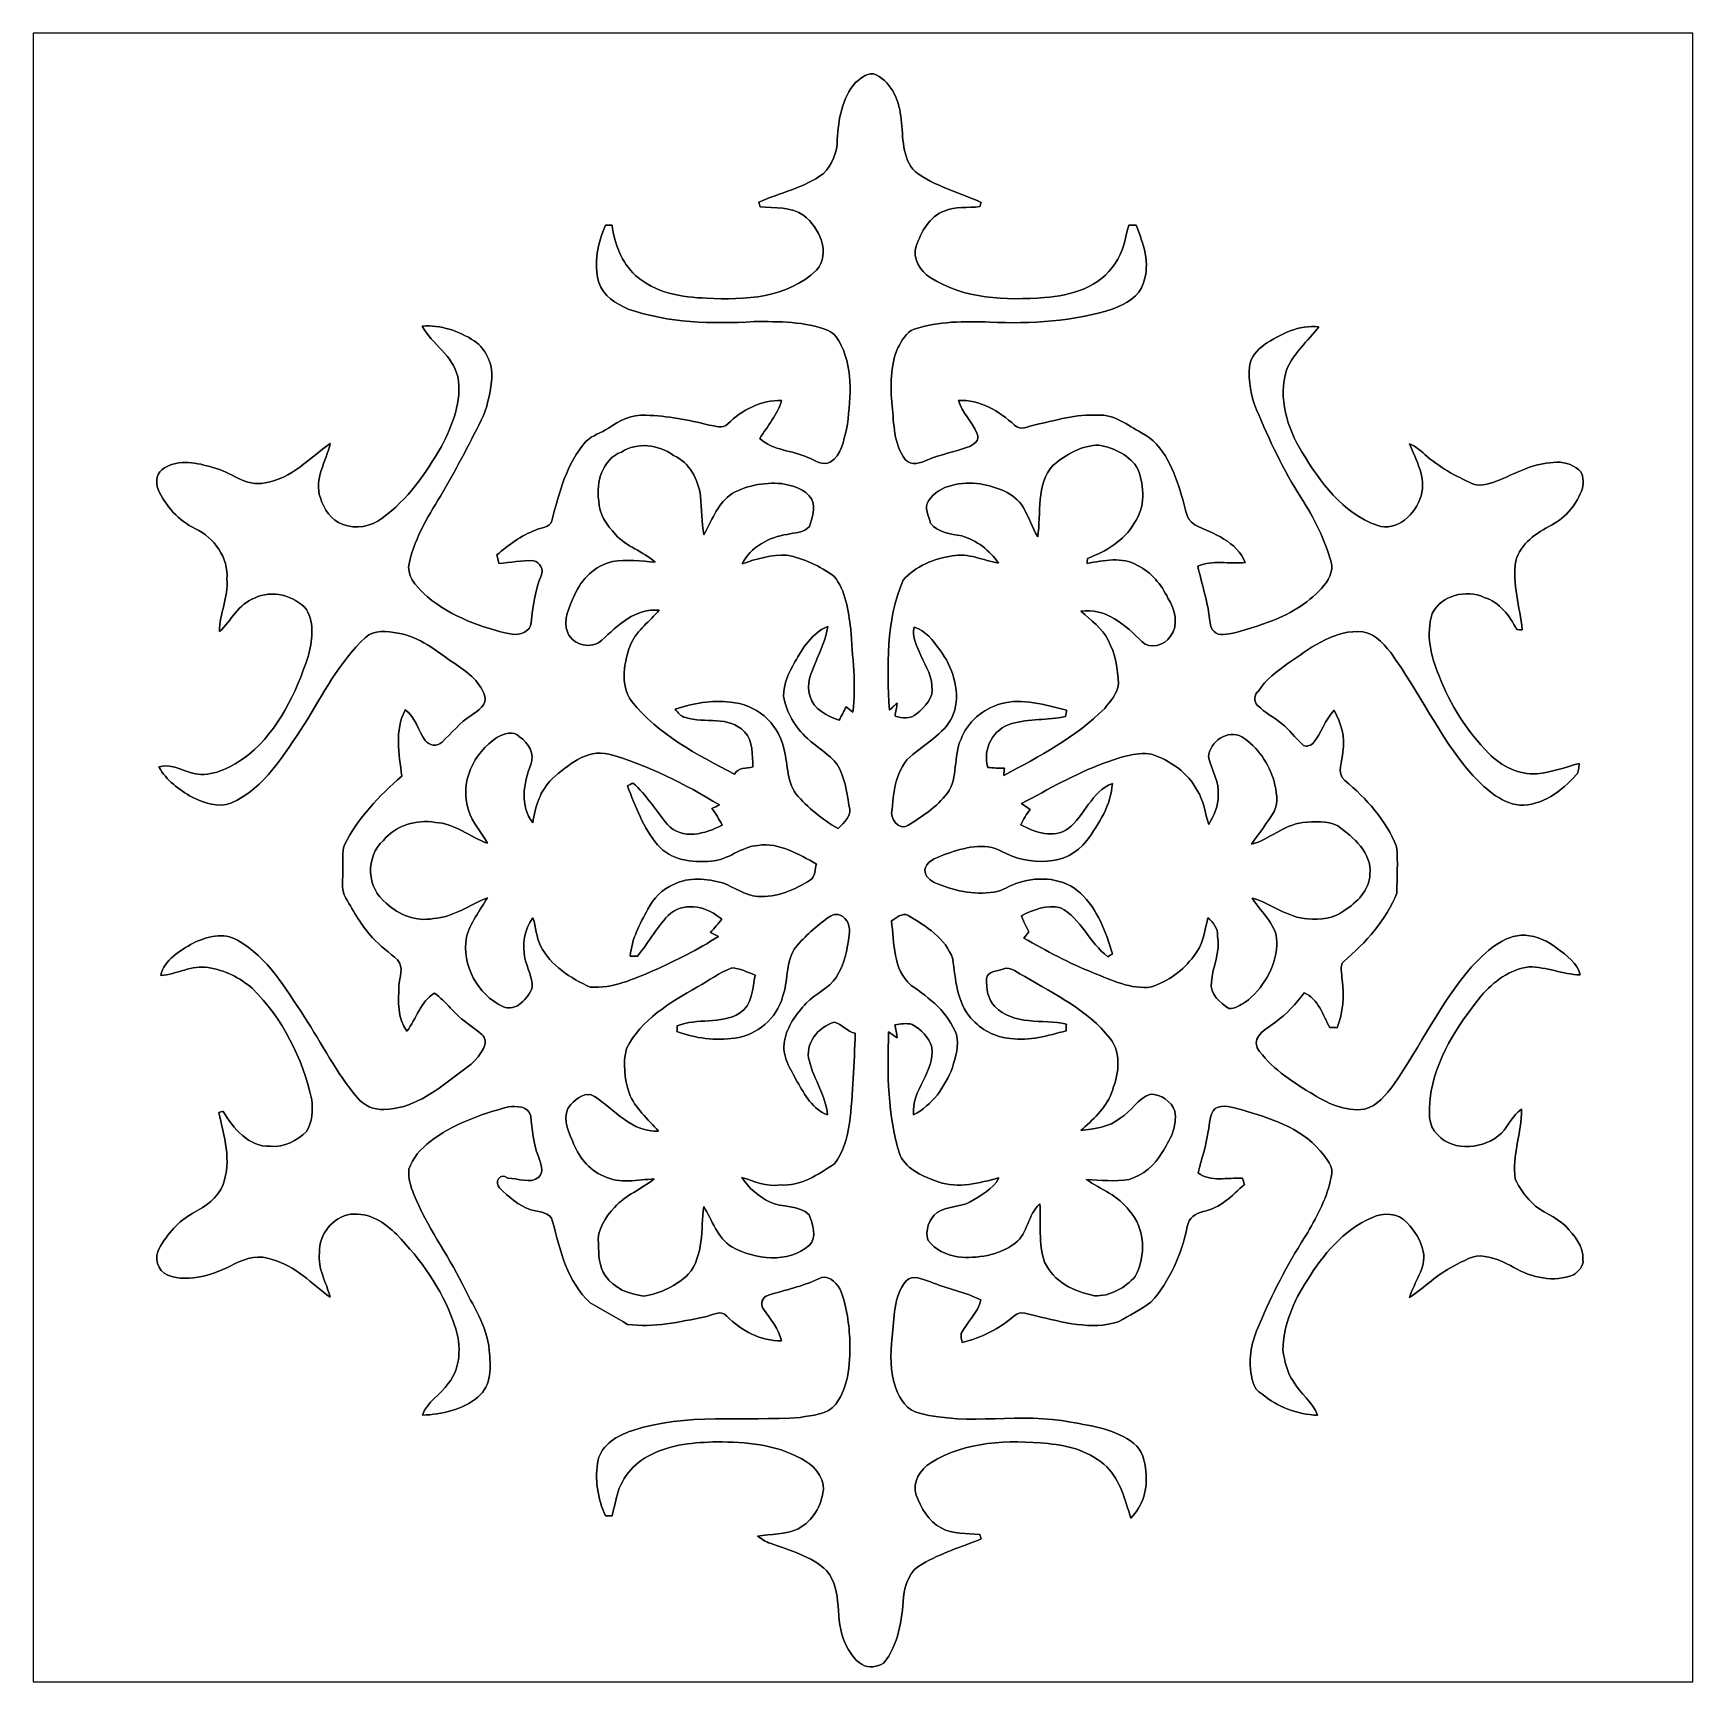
# Model space of a CAD drawing. Header units: centimetres. Extents: x -16.8 to 16.8, y -16.7 to 16.7.
import ezdxf

# ---------------------------------------------------------------- set-up
doc = ezdxf.new("R2010")
doc.units = ezdxf.units.CM
doc.header["$MEASUREMENT"] = 0
doc.layers.add('Layer 1', color=7, linetype='Continuous')

msp = doc.modelspace()

# ---------------------------------------------------------------- linework, layer by layer
at = {"layer": 'Layer 1', "color": 7}
for points, knots in [([(-16.77458, 16.66875), (-16.77458, 16.66875), (16.77458, 16.66875), (16.77458, 16.66875), (16.77458, 16.66875), (16.77458, 16.66875), (16.77458, -16.66875), (16.77458, -16.66875), (16.77458, -16.66875), (16.77458, -16.66875), (-16.77458, -16.66875), (-16.77458, -16.66875), (-16.77458, -16.66875), (-16.77458, -16.66875), (-16.77458, 16.66875), (-16.77458, 16.66875), (-16.77458, 16.66875), (-16.77458, 16.66875), (-16.77458, 16.66875), (-16.77458, 16.66875)], [0, 0, 0, 0, 0.16666667, 0.16666667, 0.16666667, 0.16666667, 0.33333333, 0.33333333, 0.33333333, 0.33333333, 0.5, 0.5, 0.5, 0.5, 0.66666667, 0.66666667, 0.66666667, 0.66666667, 1, 1, 1, 1]), ([(-0.14958, 15.67215), (-0.43251, 15.35712), (-0.49318, 14.92321), (-0.51964, 14.51786), (-0.51964, 14.51786), (-0.52035, 14.26139), (-0.62054, 14.00492), (-0.80645, 13.82642), (-0.80645, 13.82642), (-1.19309, 13.53785), (-1.67499, 13.44542), (-2.10749, 13.24927), (-2.10749, 13.24927), (-2.10044, 13.2267), (-2.08703, 13.18154), (-2.08033, 13.15932), (-2.08033, 13.15932), (-1.78647, 13.12404), (-1.44921, 13.17025), (-1.19627, 12.98328), (-1.19627, 12.98328), (-0.88829, 12.73528), (-0.63747, 12.22375), (-0.93909, 11.87591), (-0.93909, 11.87591), (-1.52083, 11.31711), (-2.39501, 11.26243), (-3.15666, 11.31288), (-3.15666, 11.31288), (-3.66536, 11.31852), (-4.20758, 11.42224), (-4.59775, 11.77149), (-4.59775, 11.77149), (-4.88456, 12.03254), (-5.02038, 12.41072), (-5.07224, 12.78572), (-5.07224, 12.78572), (-5.11634, 12.78643), (-5.16079, 12.78678), (-5.20488, 12.78714), (-5.20488, 12.78714), (-5.36152, 12.42377), (-5.44583, 12.01773), (-5.34247, 11.6265), (-5.34247, 11.6265), (-5.25463, 11.36015), (-4.99463, 11.19399), (-4.74663, 11.09098), (-4.74663, 11.09098), (-3.93312, 10.80417), (-3.05223, 10.789), (-2.20028, 10.83592), (-2.20028, 10.83592), (-1.69863, 10.83627), (-1.17546, 10.84368), (-0.70097, 10.65601), (-0.70097, 10.65601), (-0.57362, 10.60238), (-0.49989, 10.47327), (-0.4385, 10.35579), (-0.4385, 10.35579), (-0.18979, 9.82698), (-0.25118, 9.2202), (-0.33126, 8.65928), (-0.33126, 8.65928), (-0.39617, 8.43139), (-0.43251, 8.12659), (-0.66146, 7.99712), (-0.66146, 7.99712), (-0.81386, 7.90646), (-0.97473, 8.03981), (-1.11619, 8.08672), (-1.11619, 8.08672), (-1.42946, 8.23877), (-1.82033, 8.2229), (-2.08562, 8.47125), (-2.08562, 8.47125), (-1.93252, 8.72384), (-1.73002, 8.9535), (-1.645, 9.24172), (-1.645, 9.24172), (-2.05634, 9.25865), (-2.44757, 9.04875), (-2.73509, 8.76653), (-2.73509, 8.76653), (-2.83351, 8.66034), (-2.98556, 8.72666), (-3.10938, 8.74466), (-3.10938, 8.74466), (-3.52954, 8.84978), (-3.95887, 8.93233), (-4.39279, 8.94327), (-4.39279, 8.94327), (-4.67148, 8.96655), (-4.92725, 8.83356), (-5.14809, 8.67974), (-5.14809, 8.67974), (-5.29308, 8.58555), (-5.46911, 8.54004), (-5.59506, 8.41692), (-5.59506, 8.41692), (-5.99581, 7.96854), (-6.14363, 7.37482), (-6.28897, 6.80755), (-6.28897, 6.80755), (-6.32425, 6.66362), (-6.51722, 6.68196), (-6.61846, 6.61599), (-6.61846, 6.61599), (-6.9155, 6.51581), (-7.1628, 6.31649), (-7.40093, 6.11928), (-7.40093, 6.11928), (-7.38787, 6.06072), (-7.37482, 6.00146), (-7.36141, 5.94254), (-7.36141, 5.94254), (-7.12929, 5.963), (-6.89822, 6.01627), (-6.66397, 5.99899), (-6.66397, 5.99899), (-6.52992, 5.97464), (-6.44454, 5.82013), (-6.50804, 5.69595), (-6.50804, 5.69595), (-6.62799, 5.39433), (-6.67385, 5.07189), (-6.70772, 4.75051), (-6.70772, 4.75051), (-6.71901, 4.56565), (-6.93632, 4.4891), (-7.09471, 4.5152), (-7.09471, 4.5152), (-7.70996, 4.63726), (-8.31497, 4.87221), (-8.80674, 5.26838), (-8.80674, 5.26838), (-8.97396, 5.43243), (-9.18739, 5.6194), (-9.18669, 5.87234), (-9.18669, 5.87234), (-9.09814, 6.39692), (-8.81451, 6.86047), (-8.54322, 7.3085), (-8.54322, 7.3085), (-8.24442, 7.80732), (-7.97772, 8.32414), (-7.7156, 8.84273), (-7.7156, 8.84273), (-7.5946, 9.08614), (-7.54768, 9.35814), (-7.50676, 9.62448), (-7.50676, 9.62448), (-7.46795, 9.93775), (-7.59742, 10.26654), (-7.86059, 10.44646), (-7.86059, 10.44646), (-8.16575, 10.6493), (-8.53969, 10.77242), (-8.90905, 10.7442), (-8.90905, 10.7442), (-8.71008, 10.37625), (-8.28851, 10.15294), (-8.19291, 9.72397), (-8.19291, 9.72397), (-8.0959, 9.22937), (-8.30263, 8.74148), (-8.52346, 8.30933), (-8.52346, 8.30933), (-8.83673, 7.76676), (-9.20362, 7.23124), (-9.72114, 6.864), (-9.72114, 6.864), (-9.94022, 6.68514), (-10.25384, 6.63822), (-10.51842, 6.73276), (-10.51842, 6.73276), (-10.74561, 6.82519), (-10.90119, 7.04215), (-10.96892, 7.27216), (-10.96892, 7.27216), (-11.10686, 7.6514), (-10.85109, 8.00876), (-10.77066, 8.37071), (-10.77066, 8.37071), (-11.18694, 8.07755), (-11.55559, 7.65634), (-12.08476, 7.57555), (-12.08476, 7.57555), (-12.48551, 7.48524), (-12.77655, 7.80697), (-13.14168, 7.88564), (-13.14168, 7.88564), (-13.45283, 7.98301), (-13.82854, 8.05568), (-14.12311, 7.87859), (-14.12311, 7.87859), (-14.27374, 7.79357), (-14.31043, 7.59989), (-14.24799, 7.44467), (-14.24799, 7.44467), (-14.09559, 7.10424), (-13.83489, 6.80967), (-13.49446, 6.6481), (-13.49446, 6.6481), (-13.11099, 6.46677), (-12.82665, 6.06108), (-12.85734, 5.62751), (-12.85734, 5.62751), (-12.82347, 5.26309), (-13.01186, 4.93042), (-13.00798, 4.57094), (-13.00798, 4.57094), (-12.76456, 4.79037), (-12.62698, 5.12939), (-12.29819, 5.24545), (-12.29819, 5.24545), (-11.94753, 5.42219), (-11.50267, 5.30154), (-11.25044, 5.01438), (-11.25044, 5.01438), (-11.08216, 4.72757), (-11.13261, 4.36774), (-11.21869, 4.06118), (-11.21869, 4.06118), (-11.45681, 3.32387), (-11.81559, 2.59009), (-12.41425, 2.07963), (-12.41425, 2.07963), (-12.69788, 1.87537), (-13.0242, 1.67287), (-13.38792, 1.68028), (-13.38792, 1.68028), (-13.67825, 1.67711), (-13.9386, 1.92617), (-14.23211, 1.83056), (-14.23211, 1.83056), (-14.08536, 1.55893), (-13.8236, 1.3716), (-13.56395, 1.21814), (-13.56395, 1.21814), (-13.32195, 1.10561), (-13.04219, 0.99624), (-12.7762, 1.09961), (-12.7762, 1.09961), (-12.08405, 1.40547), (-11.69952, 2.09021), (-11.29524, 2.68711), (-11.29524, 2.68711), (-10.91918, 3.29706), (-10.58933, 3.95393), (-10.05911, 4.44888), (-10.05911, 4.44888), (-9.88378, 4.61504), (-9.62025, 4.57059), (-9.40329, 4.53566), (-9.40329, 4.53566), (-8.96373, 4.4764), (-8.62718, 4.16807), (-8.27088, 3.93559), (-8.27088, 3.93559), (-8.02499, 3.76802), (-7.75229, 3.57999), (-7.65351, 3.28401), (-7.65351, 3.28401), (-7.58084, 3.08222), (-7.78757, 2.96721), (-7.9181, 2.87267), (-7.9181, 2.87267), (-8.14634, 2.72979), (-8.31462, 2.51636), (-8.50971, 2.33504), (-8.50971, 2.33504), (-8.60108, 2.23732), (-8.77464, 2.25954), (-8.85155, 2.36467), (-8.85155, 2.36467), (-8.99372, 2.56681), (-9.04628, 2.83422), (-9.25407, 2.98803), (-9.25407, 2.98803), (-9.47596, 2.56681), (-9.37648, 2.09338), (-9.32392, 1.64606), (-9.32392, 1.64606), (-9.77935, 1.24848), (-10.20939, 0.80186), (-10.4835, 0.25682), (-10.4835, 0.25682), (-10.54347, 0.10231), (-10.50008, -0.06914), (-10.51631, -0.22931), (-10.51631, -0.22931), (-10.49902, -0.42333), (-10.56887, -0.64735), (-10.45422, -0.82374), (-10.45422, -0.82374), (-10.28665, -1.09749), (-10.14024, -1.3903), (-9.91306, -1.62207), (-9.91306, -1.62207), (-9.76313, -1.79176), (-9.57298, -1.91841), (-9.40682, -2.07045), (-9.40682, -2.07045), (-9.27488, -2.21827), (-9.37507, -2.42358), (-9.38177, -2.59891), (-9.38177, -2.59891), (-9.39094, -2.90124), (-9.42023, -3.25579), (-9.21808, -3.50943), (-9.21808, -3.50943), (-9.02617, -3.25861), (-8.94715, -2.91571), (-8.66281, -2.74426), (-8.66281, -2.74426), (-8.54251, -2.83139), (-8.43245, -2.93194), (-8.33614, -3.04588), (-8.33614, -3.04588), (-8.15516, -3.25649), (-7.91845, -3.40501), (-7.70467, -3.57893), (-7.70467, -3.57893), (-7.62317, -3.64843), (-7.61506, -3.77508), (-7.67468, -3.86221), (-7.67468, -3.86221), (-7.78545, -4.11656), (-8.03593, -4.25732), (-8.24371, -4.42172), (-8.24371, -4.42172), (-8.66352, -4.74557), (-9.12883, -5.08882), (-9.6841, -5.09341), (-9.6841, -5.09341), (-9.8873, -5.10681), (-10.09015, -5.01191), (-10.22138, -4.85987), (-10.22138, -4.85987), (-10.64436, -4.35681), (-10.93929, -3.76555), (-11.29524, -3.21698), (-11.29524, -3.21698), (-11.67871, -2.65289), (-12.02761, -2.01542), (-12.64638, -1.67499), (-12.64638, -1.67499), (-12.92225, -1.49825), (-13.26762, -1.60302), (-13.54279, -1.73108), (-13.54279, -1.73108), (-13.80702, -1.88348), (-14.12134, -2.06693), (-14.19719, -2.38654), (-14.19719, -2.38654), (-13.87052, -2.36608), (-13.56854, -2.1657), (-13.23516, -2.22709), (-13.23516, -2.22709), (-12.90391, -2.2733), (-12.60052, -2.43311), (-12.34511, -2.64407), (-12.34511, -2.64407), (-11.73374, -3.25543), (-11.32734, -4.05624), (-11.14213, -4.89761), (-11.14213, -4.89761), (-11.11814, -5.11104), (-11.13226, -5.3534), (-11.25291, -5.53826), (-11.25291, -5.53826), (-11.43811, -5.72982), (-11.70305, -5.86705), (-11.97716, -5.83882), (-11.97716, -5.83882), (-12.42201, -5.8547), (-12.72752, -5.48005), (-12.9353, -5.13292), (-12.9353, -5.13292), (-12.95788, -5.13786), (-13.00268, -5.14809), (-13.02491, -5.15338), (-13.02491, -5.15338), (-12.9159, -5.62786), (-12.7575, -6.13057), (-12.93566, -6.61), (-12.93566, -6.61), (-13.03796, -6.89187), (-13.29831, -7.0545), (-13.54631, -7.19349), (-13.54631, -7.19349), (-13.83983, -7.34766), (-14.05819, -7.61471), (-14.22435, -7.89587), (-14.22435, -7.89587), (-14.33054, -8.08496), (-14.26704, -8.35978), (-14.05608, -8.44762), (-14.05608, -8.44762), (-13.60241, -8.60707), (-13.11099, -8.42927), (-12.70353, -8.21831), (-12.70353, -8.21831), (-12.47211, -8.10013), (-12.19412, -8.02569), (-11.94259, -8.13188), (-11.94259, -8.13188), (-11.47692, -8.25253), (-11.14566, -8.61942), (-10.77031, -8.89353), (-10.77031, -8.89353), (-10.8458, -8.59367), (-11.02854, -8.31039), (-10.98691, -7.99147), (-10.98691, -7.99147), (-11.00208, -7.62459), (-10.72056, -7.2644), (-10.35297, -7.21501), (-10.35297, -7.21501), (-9.99208, -7.17303), (-9.66717, -7.37941), (-9.42552, -7.626), (-9.42552, -7.626), (-8.9348, -8.12588), (-8.52346, -8.71679), (-8.28252, -9.37789), (-8.28252, -9.37789), (-8.12941, -9.77865), (-8.09449, -10.28382), (-8.38341, -10.63307), (-8.38341, -10.63307), (-8.53264, -10.86803), (-8.81698, -10.99855), (-8.90376, -11.27619), (-8.90376, -11.27619), (-8.50794, -11.26137), (-8.09872, -11.16506), (-7.78616, -10.91071), (-7.78616, -10.91071), (-7.50358, -10.68458), (-7.52158, -10.28241), (-7.55615, -9.96033), (-7.55615, -9.96033), (-7.59954, -9.4682), (-7.89376, -9.05933), (-8.09766, -8.62612), (-8.09766, -8.62612), (-8.39999, -8.00947), (-8.82579, -7.45878), (-9.07733, -6.81708), (-9.07733, -6.81708), (-9.14471, -6.6548), (-9.19409, -6.48194), (-9.18069, -6.30449), (-9.18069, -6.30449), (-9.11013, -6.07307), (-8.93621, -5.89597), (-8.75418, -5.7464), (-8.75418, -5.7464), (-8.29204, -5.38515), (-7.72478, -5.19324), (-7.16598, -5.0419), (-7.16598, -5.0419), (-7.01216, -5.02285), (-6.74934, -5.02532), (-6.71724, -5.22746), (-6.71724, -5.22746), (-6.68479, -5.50263), (-6.66821, -5.78273), (-6.56202, -6.04379), (-6.56202, -6.04379), (-6.52039, -6.17714), (-6.43467, -6.34506), (-6.55144, -6.46606), (-6.55144, -6.46606), (-6.73276, -6.60823), (-6.97689, -6.48159), (-7.18009, -6.48441), (-7.18009, -6.48441), (-7.35295, -6.34965), (-7.45208, -6.5853), (-7.3473, -6.67702), (-7.3473, -6.67702), (-7.16456, -6.85624), (-6.96348, -7.04568), (-6.71301, -7.12294), (-6.71301, -7.12294), (-6.55779, -7.16421), (-6.32001, -7.16421), (-6.2738, -7.36141), (-6.2738, -7.36141), (-6.12211, -7.94491), (-5.97923, -8.57956), (-5.51533, -9.00501), (-5.51533, -9.00501), (-5.26521, -9.15317), (-5.00768, -9.29111), (-4.75862, -9.44174), (-4.75862, -9.44174), (-4.23192, -9.50983), (-3.70593, -9.39059), (-3.19193, -9.28758), (-3.19193, -9.28758), (-3.04906, -9.25936), (-2.87161, -9.13483), (-2.75096, -9.27629), (-2.75096, -9.27629), (-2.46168, -9.56698), (-2.06657, -9.78253), (-1.64712, -9.7723), (-1.64712, -9.7723), (-1.70533, -9.52853), (-1.86549, -9.33379), (-2.00942, -9.13659), (-2.00942, -9.13659), (-2.08527, -9.0364), (-2.03623, -8.88083), (-1.91241, -8.85014), (-1.91241, -8.85014), (-1.57409, -8.74324), (-1.22202, -8.67692), (-0.90135, -8.51923), (-0.90135, -8.51923), (-0.72813, -8.42186), (-0.5521, -8.57179), (-0.46849, -8.72208), (-0.46849, -8.72208), (-0.33302, -9.03711), (-0.29069, -9.38071), (-0.26705, -9.72009), (-0.26705, -9.72009), (-0.25576, -10.17482), (-0.27234, -10.67259), (-0.54963, -11.05676), (-0.54963, -11.05676), (-0.72355, -11.26384), (-1.02094, -11.27831), (-1.26683, -11.3217), (-1.26683, -11.3217), (-2.40136, -11.40813), (-3.57329, -11.22257), (-4.67395, -11.59016), (-4.67395, -11.59016), (-4.96217, -11.69035), (-5.27791, -11.86321), (-5.35376, -12.18318), (-5.35376, -12.18318), (-5.43419, -12.56347), (-5.36328, -12.96529), (-5.20277, -13.3156), (-5.20277, -13.3156), (-5.15902, -13.31489), (-5.11493, -13.31454), (-5.07083, -13.31489), (-5.07083, -13.31489), (-5.04437, -13.19812), (-5.01721, -13.08029), (-4.98722, -12.96494), (-4.98722, -12.96494), (-4.91314, -12.58111), (-4.64467, -12.24033), (-4.28801, -12.07982), (-4.28801, -12.07982), (-3.87985, -11.85898), (-3.40219, -11.83252), (-2.94852, -11.81382), (-2.94852, -11.81382), (-2.37102, -11.82652), (-1.76495, -11.86004), (-1.25307, -12.15496), (-1.25307, -12.15496), (-1.01565, -12.27102), (-0.78846, -12.5028), (-0.80151, -12.78326), (-0.80151, -12.78326), (-0.83644, -13.10464), (-1.01565, -13.42496), (-1.31304, -13.57242), (-1.31304, -13.57242), (-1.56528, -13.70154), (-1.85984, -13.67261), (-2.13113, -13.72341), (-2.13113, -13.72341), (-2.05387, -13.78373), (-1.96991, -13.8363), (-1.87607, -13.86805), (-1.87607, -13.86805), (-1.48061, -14.0141), (-1.04634, -14.11887), (-0.73413, -14.42191), (-0.73413, -14.42191), (-0.39123, -14.83819), (-0.58561, -15.41992), (-0.36266, -15.88382), (-0.36266, -15.88382), (-0.27728, -16.0461), (-0.18803, -16.22742), (-0.01799, -16.31703), (-0.01799, -16.31703), (0.11395, -16.39746), (0.2921, -16.36783), (0.41698, -16.29269), (0.41698, -16.29269), (0.71896, -15.9191), (0.78387, -15.4178), (0.81986, -14.9546), (0.81986, -14.9546), (0.84102, -14.69496), (0.95144, -14.41238), (1.19451, -14.28679), (1.19451, -14.28679), (1.57021, -14.06701), (1.98967, -13.94319), (2.39007, -13.77809), (2.39007, -13.77809), (2.38301, -13.75657), (2.36926, -13.71388), (2.3622, -13.69236), (2.3622, -13.69236), (2.10185, -13.65426), (1.81187, -13.69801), (1.57727, -13.55584), (1.57727, -13.55584), (1.31833, -13.42355), (1.17898, -13.15085), (1.07456, -12.89332), (1.07456, -12.89332), (0.98601, -12.63862), (1.15605, -12.36874), (1.37195, -12.23927), (1.37195, -12.23927), (2.07045, -11.80042), (2.94217, -11.77361), (3.74121, -11.85298), (3.74121, -11.85298), (4.17124, -11.88367), (4.60798, -12.02478), (4.93007, -12.32076), (4.93007, -12.32076), (5.20559, -12.60228), (5.29696, -12.99527), (5.41337, -13.35722), (5.41337, -13.35722), (5.65891, -13.11487), (5.76333, -12.75468), (5.71606, -12.41601), (5.71606, -12.41601), (5.69771, -12.20929), (5.64903, -11.98245), (5.47335, -11.8491), (5.47335, -11.8491), (5.11387, -11.56088), (4.64185, -11.49773), (4.20335, -11.41765), (4.20335, -11.41765), (3.19476, -11.2141), (2.14418, -11.49985), (1.14335, -11.23703), (1.14335, -11.23703), (0.89218, -11.18553), (0.74366, -10.95622), (0.66181, -10.7315), (0.66181, -10.7315), (0.5461, -10.39918), (0.54857, -10.04323), (0.58984, -9.69821), (0.58984, -9.69821), (0.635, -9.31474), (0.60642, -8.87659), (0.87101, -8.56156), (0.87101, -8.56156), (1.00436, -8.42186), (1.2125, -8.53652), (1.36419, -8.58344), (1.36419, -8.58344), (1.69792, -8.71784), (2.05458, -8.78628), (2.38019, -8.94256), (2.38019, -8.94256), (2.32445, -9.21138), (2.10749, -9.39412), (1.98226, -9.6266), (1.98226, -9.6266), (1.97661, -9.68834), (1.9939, -9.74901), (2.00448, -9.80934), (2.00448, -9.80934), (2.39113, -9.7088), (2.75837, -9.53452), (3.05894, -9.26747), (3.05894, -9.26747), (3.18064, -9.14541), (3.35139, -9.24313), (3.49179, -9.26994), (3.49179, -9.26994), (4.0326, -9.39447), (4.61292, -9.56381), (5.16043, -9.38883), (5.16043, -9.38883), (5.38762, -9.27029), (5.60952, -9.13765), (5.82119, -8.99407), (5.82119, -8.99407), (6.20148, -8.56544), (6.44313, -8.02287), (6.55602, -7.46337), (6.55602, -7.46337), (6.5853, -7.29721), (6.71759, -7.19208), (6.87423, -7.15998), (6.87423, -7.15998), (7.21713, -7.09366), (7.46619, -6.83789), (7.71207, -6.61035), (7.71207, -6.61035), (7.69726, -6.56731), (7.68279, -6.52463), (7.66868, -6.48229), (7.66868, -6.48229), (7.37235, -6.47065), (7.02945, -6.56872), (6.77263, -6.37505), (6.77263, -6.37505), (6.84389, -6.09741), (6.9402, -5.82577), (6.97653, -5.54002), (6.97653, -5.54002), (7.0231, -5.38939), (6.98747, -5.18689), (7.12152, -5.07577), (7.12152, -5.07577), (7.28063, -4.98369), (7.4736, -5.05672), (7.63799, -5.09623), (7.63799, -5.09623), (8.21761, -5.26344), (8.83109, -5.45853), (9.24137, -5.92914), (9.24137, -5.92914), (9.35637, -6.08647), (9.54087, -6.24664), (9.4615, -6.46712), (9.4615, -6.46712), (9.38953, -6.86894), (9.18739, -7.22806), (8.99089, -7.57978), (8.99089, -7.57978), (8.63706, -8.13894), (8.31638, -8.72031), (8.06027, -9.33132), (8.06027, -9.33132), (7.91316, -9.64424), (7.79357, -9.98926), (7.83026, -10.34062), (7.83026, -10.34062), (7.85424, -10.52336), (7.87506, -10.74949), (8.06132, -10.84721), (8.06132, -10.84721), (8.37953, -11.11179), (8.77499, -11.26208), (9.18916, -11.27795), (9.18916, -11.27795), (9.09391, -11.00737), (8.83814, -10.84298), (8.70267, -10.59744), (8.70267, -10.59744), (8.56968, -10.41329), (8.5217, -10.18469), (8.48924, -9.96527), (8.48924, -9.96527), (8.49912, -9.45762), (8.69703, -8.97149), (8.97749, -8.55451), (8.97749, -8.55451), (9.29499, -8.03063), (9.71232, -7.53851), (10.28382, -7.28486), (10.28382, -7.28486), (10.50819, -7.16527), (10.82075, -7.18926), (10.99644, -7.38364), (10.99644, -7.38364), (11.14707, -7.54768), (11.28501, -7.74382), (11.32628, -7.96784), (11.32628, -7.96784), (11.38943, -8.30756), (11.13614, -8.58167), (11.05076, -8.89459), (11.05076, -8.89459), (11.35415, -8.69562), (11.60815, -8.42433), (11.93765, -8.26558), (11.93765, -8.26558), (12.1352, -8.1661), (12.33558, -8.02146), (12.57159, -8.06626), (12.57159, -8.06626), (12.78184, -8.09519), (12.97446, -8.1855), (13.15614, -8.29028), (13.15614, -8.29028), (13.51844, -8.49418), (13.96506, -8.60178), (14.36511, -8.43809), (14.36511, -8.43809), (14.46071, -8.36718), (14.57254, -8.26488), (14.55455, -8.13364), (14.55455, -8.13364), (14.56584, -7.86165), (14.38134, -7.64011), (14.2053, -7.4549), (14.2053, -7.4549), (14.00669, -7.2517), (13.71424, -7.18291), (13.5188, -6.97759), (13.5188, -6.97759), (13.38192, -6.8386), (13.27009, -6.67597), (13.18507, -6.50205), (13.18507, -6.50205), (13.10993, -6.02403), (13.32159, -5.56719), (13.30889, -5.09199), (13.30889, -5.09199), (13.13251, -5.21335), (13.04643, -5.4162), (12.91026, -5.57389), (12.91026, -5.57389), (12.56982, -5.89386), (11.94717, -5.96724), (11.61203, -5.60317), (11.61203, -5.60317), (11.41271, -5.41655), (11.44164, -5.11034), (11.46528, -4.86657), (11.46528, -4.86657), (11.56229, -4.07811), (12.01843, -3.4036), (12.49821, -2.79647), (12.49821, -2.79647), (12.75045, -2.51354), (13.07394, -2.25566), (13.46306, -2.21227), (13.46306, -2.21227), (13.81478, -2.21192), (14.14639, -2.35903), (14.4974, -2.37525), (14.4974, -2.37525), (14.44519, -2.12866), (14.21906, -1.98367), (14.03526, -1.83938), (14.03526, -1.83938), (13.84759, -1.69333), (13.62745, -1.58891), (13.38756, -1.57092), (13.38756, -1.57092), (12.93742, -1.56175), (12.58887, -1.90959), (12.30207, -2.21298), (12.30207, -2.21298), (11.678, -2.93511), (11.26984, -3.81035), (10.72938, -4.59176), (10.72938, -4.59176), (10.57734, -4.80166), (10.3953, -5.01791), (10.13566, -5.09199), (10.13566, -5.09199), (9.73914, -5.13997), (9.3666, -4.96111), (9.0424, -4.75439), (9.0424, -4.75439), (8.64376, -4.50956), (8.23348, -4.24462), (7.96678, -3.85127), (7.96678, -3.85127), (7.87471, -3.58281), (8.18092, -3.46181), (8.33684, -3.32705), (8.33684, -3.32705), (8.56791, -3.169), (8.75136, -2.95734), (8.91963, -2.73614), (8.91963, -2.73614), (9.20397, -2.85997), (9.29711, -3.18841), (9.43681, -3.43853), (9.43681, -3.43853), (9.48619, -3.43958), (9.53594, -3.44064), (9.58603, -3.4417), (9.58603, -3.4417), (9.7028, -3.13478), (9.73314, -2.80106), (9.68446, -2.47579), (9.68446, -2.47579), (9.68587, -2.35232), (9.62131, -2.19886), (9.71762, -2.10009), (9.71762, -2.10009), (10.16494, -1.7212), (10.57451, -1.26753), (10.79465, -0.71826), (10.79465, -0.71826), (10.79182, -0.40605), (10.81617, -0.09208), (10.78759, 0.21943), (10.78759, 0.21943), (10.57346, 0.75212), (10.1794, 1.19556), (9.74019, 1.55716), (9.74019, 1.55716), (9.55922, 1.70744), (9.70421, 1.94945), (9.69962, 2.13783), (9.69962, 2.13783), (9.75466, 2.4317), (9.65906, 2.72027), (9.525, 2.97744), (9.525, 2.97744), (9.33309, 2.78483), (9.26465, 2.50966), (9.09144, 2.30329), (9.09144, 2.30329), (9.03429, 2.2606), (8.9408, 2.22179), (8.88471, 2.28635), (8.88471, 2.28635), (8.73266, 2.41723), (8.62189, 2.59009), (8.45855, 2.70827), (8.45855, 2.70827), (8.3058, 2.84127), (8.11953, 2.93088), (7.97736, 3.07516), (7.97736, 3.07516), (7.8927, 3.15172), (7.90187, 3.29389), (7.99394, 3.36656), (7.99394, 3.36656), (8.13858, 3.60504), (8.37741, 3.76132), (8.59261, 3.92959), (8.59261, 3.92959), (9.01947, 4.21464), (9.45762, 4.57059), (10.00019, 4.56882), (10.00019, 4.56882), (10.28841, 4.58364), (10.51031, 4.35539), (10.66765, 4.14267), (10.66765, 4.14267), (11.24444, 3.35456), (11.65013, 2.44969), (12.28549, 1.70251), (12.28549, 1.70251), (12.5543, 1.41923), (12.86616, 1.11125), (13.2715, 1.05516), (13.2715, 1.05516), (13.72447, 1.04916), (14.13087, 1.33844), (14.41415, 1.6697), (14.41415, 1.6697), (14.47765, 1.73002), (14.46636, 1.82174), (14.47765, 1.90006), (14.47765, 1.90006), (14.19366, 1.82527), (13.91497, 1.72261), (13.6211, 1.69369), (13.6211, 1.69369), (13.25421, 1.6697), (12.90426, 1.8475), (12.65273, 2.10432), (12.65273, 2.10432), (12.21528, 2.55199), (11.86321, 3.08645), (11.64731, 3.67489), (11.64731, 3.67489), (11.47762, 4.06541), (11.37391, 4.51485), (11.50796, 4.93219), (11.50796, 4.93219), (11.68964, 5.30648), (12.19306, 5.42361), (12.55712, 5.26062), (12.55712, 5.26062), (12.87004, 5.16149), (13.07324, 4.88879), (13.21576, 4.60834), (13.21576, 4.60834), (13.24328, 4.60728), (13.29866, 4.60446), (13.32653, 4.60304), (13.32653, 4.60304), (13.28244, 5.06871), (13.11734, 5.52768), (13.19424, 5.99934), (13.19424, 5.99934), (13.29478, 6.35071), (13.61334, 6.56061), (13.91849, 6.72218), (13.91849, 6.72218), (14.21765, 6.87458), (14.43672, 7.15292), (14.54503, 7.4676), (14.54503, 7.4676), (14.56549, 7.59248), (14.57184, 7.74841), (14.47341, 7.84119), (14.47341, 7.84119), (14.32525, 7.9502), (14.14074, 8.0197), (13.95412, 7.98442), (13.95412, 7.98442), (13.57348, 7.97913), (13.23305, 7.78863), (12.89156, 7.64258), (12.89156, 7.64258), (12.70952, 7.57837), (12.51479, 7.48524), (12.31971, 7.55932), (12.31971, 7.55932), (11.9761, 7.71278), (11.64096, 7.89693), (11.35839, 8.14846), (11.35839, 8.14846), (11.26525, 8.23419), (11.1633, 8.31074), (11.04971, 8.36683), (11.04971, 8.36683), (11.17565, 8.02781), (11.3919, 7.69267), (11.28219, 7.31308), (11.28219, 7.31308), (11.17282, 6.95113), (10.79923, 6.56943), (10.3886, 6.7183), (10.3886, 6.7183), (9.69398, 6.97054), (9.2396, 7.59389), (8.87271, 8.20173), (8.87271, 8.20173), (8.57356, 8.68821), (8.3887, 9.29287), (8.56015, 9.85626), (8.56015, 9.85626), (8.69668, 10.20057), (8.9976, 10.44081), (9.21385, 10.73221), (9.21385, 10.73221), (8.81309, 10.77736), (8.4388, 10.58439), (8.1153, 10.37096), (8.1153, 10.37096), (7.96996, 10.26477), (7.83272, 10.11731), (7.81438, 9.93034), (7.81438, 9.93034), (7.78863, 9.63189), (7.84084, 9.32886), (7.95726, 9.05334), (7.95726, 9.05334), (8.21408, 8.43915), (8.49842, 7.83272), (8.85931, 7.27216), (8.85931, 7.27216), (9.11754, 6.86999), (9.32921, 6.43467), (9.46573, 5.97606), (9.46573, 5.97606), (9.51653, 5.77356), (9.40012, 5.58412), (9.26994, 5.4416), (9.26994, 5.4416), (8.9729, 5.12904), (8.59684, 4.89691), (8.19009, 4.75721), (8.19009, 4.75721), (7.89305, 4.65843), (7.59707, 4.5399), (7.2838, 4.50603), (7.2838, 4.50603), (7.13846, 4.49192), (7.02063, 4.60692), (7.01463, 4.74945), (7.01463, 4.74945), (6.98324, 5.13962), (6.85236, 5.50898), (6.76804, 5.88857), (6.76804, 5.88857), (7.06931, 6.02192), (7.40833, 5.92949), (7.72619, 5.96441), (7.72619, 5.96441), (7.56461, 6.38492), (7.08484, 6.55602), (6.70489, 6.72394), (6.70489, 6.72394), (6.50522, 6.85729), (6.51192, 7.11553), (6.44031, 7.3219), (6.44031, 7.3219), (6.29109, 7.79921), (6.09812, 8.34284), (5.62822, 8.59049), (5.62822, 8.59049), (5.34741, 8.73584), (5.08353, 8.9729), (4.74521, 8.94292), (4.74521, 8.94292), (4.31165, 8.97572), (3.89961, 8.83356), (3.48156, 8.7503), (3.48156, 8.7503), (3.34574, 8.72137), (3.18347, 8.62189), (3.06493, 8.7443), (3.06493, 8.7443), (2.75272, 9.02123), (2.3622, 9.26677), (1.92722, 9.24066), (1.92722, 9.24066), (2.00201, 8.99372), (2.20839, 8.8198), (2.30223, 8.58238), (2.30223, 8.58238), (2.38231, 8.42398), (2.22603, 8.33931), (2.11279, 8.29486), (2.11279, 8.29486), (1.8475, 8.20173), (1.5688, 8.15164), (1.30986, 8.04016), (1.30986, 8.04016), (1.16628, 7.98407), (0.97226, 7.90363), (0.85302, 8.04968), (0.85302, 8.04968), (0.61736, 8.35554), (0.62618, 8.77252), (0.58914, 9.138), (0.58914, 9.138), (0.54998, 9.52747), (0.54963, 9.93916), (0.70344, 10.30534), (0.70344, 10.30534), (0.78881, 10.4461), (0.86501, 10.62496), (1.03399, 10.6807), (1.03399, 10.6807), (1.52576, 10.84439), (2.0514, 10.84474), (2.56328, 10.82604), (2.56328, 10.82604), (3.40078, 10.78759), (4.25697, 10.83839), (5.05954, 11.09627), (5.05954, 11.09627), (5.31107, 11.1954), (5.58694, 11.34251), (5.66914, 11.61909), (5.66914, 11.61909), (5.81272, 12.00891), (5.66737, 12.4206), (5.52168, 12.78608), (5.52168, 12.78608), (5.47299, 12.78749), (5.42466, 12.78855), (5.37633, 12.78961), (5.37633, 12.78961), (5.29555, 12.52679), (5.26979, 12.23645), (5.09517, 12.0142), (5.09517, 12.0142), (4.80201, 11.53231), (4.19876, 11.36227), (3.66818, 11.32064), (3.66818, 11.32064), (2.88749, 11.26666), (2.03518, 11.28642), (1.3589, 11.73163), (1.3589, 11.73163), (1.15217, 11.85757), (0.99131, 12.11862), (1.07632, 12.36345), (1.07632, 12.36345), (1.17687, 12.64991), (1.33914, 12.95717), (1.64006, 13.07147), (1.64006, 13.07147), (1.86478, 13.17625), (2.12337, 13.13039), (2.36291, 13.16179), (2.36291, 13.16179), (2.36926, 13.18331), (2.38231, 13.22634), (2.38901, 13.24751), (2.38901, 13.24751), (1.94557, 13.45283), (1.4545, 13.56536), (1.05974, 13.86558), (1.05974, 13.86558), (0.77893, 14.13616), (0.81774, 14.5729), (0.76976, 14.92426), (0.76976, 14.92426), (0.74507, 15.27528), (0.59549, 15.65698), (0.26882, 15.82843), (0.26882, 15.82843), (0.11465, 15.9064), (-0.03775, 15.75682), (-0.14958, 15.67215)], [0, 0, 0, 0, 0.00326797, 0.00326797, 0.00326797, 0.00326797, 0.00653595, 0.00653595, 0.00653595, 0.00653595, 0.00980392, 0.00980392, 0.00980392, 0.00980392, 0.0130719, 0.0130719, 0.0130719, 0.0130719, 0.01633987, 0.01633987, 0.01633987, 0.01633987, 0.01960784, 0.01960784, 0.01960784, 0.01960784, 0.02287582, 0.02287582, 0.02287582, 0.02287582, 0.02614379, 0.02614379, 0.02614379, 0.02614379, 0.02941176, 0.02941176, 0.02941176, 0.02941176, 0.03267974, 0.03267974, 0.03267974, 0.03267974, 0.03594771, 0.03594771, 0.03594771, 0.03594771, 0.03921569, 0.03921569, 0.03921569, 0.03921569, 0.04248366, 0.04248366, 0.04248366, 0.04248366, 0.04575163, 0.04575163, 0.04575163, 0.04575163, 0.04901961, 0.04901961, 0.04901961, 0.04901961, 0.05228758, 0.05228758, 0.05228758, 0.05228758, 0.05555556, 0.05555556, 0.05555556, 0.05555556, 0.05882353, 0.05882353, 0.05882353, 0.05882353, 0.0620915, 0.0620915, 0.0620915, 0.0620915, 0.06535948, 0.06535948, 0.06535948, 0.06535948, 0.06862745, 0.06862745, 0.06862745, 0.06862745, 0.07189542, 0.07189542, 0.07189542, 0.07189542, 0.0751634, 0.0751634, 0.0751634, 0.0751634, 0.07843137, 0.07843137, 0.07843137, 0.07843137, 0.08169935, 0.08169935, 0.08169935, 0.08169935, 0.08496732, 0.08496732, 0.08496732, 0.08496732, 0.08823529, 0.08823529, 0.08823529, 0.08823529, 0.09150327, 0.09150327, 0.09150327, 0.09150327, 0.09477124, 0.09477124, 0.09477124, 0.09477124, 0.09803922, 0.09803922, 0.09803922, 0.09803922, 0.10130719, 0.10130719, 0.10130719, 0.10130719, 0.10457516, 0.10457516, 0.10457516, 0.10457516, 0.10784314, 0.10784314, 0.10784314, 0.10784314, 0.11111111, 0.11111111, 0.11111111, 0.11111111, 0.11437908, 0.11437908, 0.11437908, 0.11437908, 0.11764706, 0.11764706, 0.11764706, 0.11764706, 0.12091503, 0.12091503, 0.12091503, 0.12091503, 0.12418301, 0.12418301, 0.12418301, 0.12418301, 0.12745098, 0.12745098, 0.12745098, 0.12745098, 0.13071895, 0.13071895, 0.13071895, 0.13071895, 0.13398693, 0.13398693, 0.13398693, 0.13398693, 0.1372549, 0.1372549, 0.1372549, 0.1372549, 0.14052288, 0.14052288, 0.14052288, 0.14052288, 0.14379085, 0.14379085, 0.14379085, 0.14379085, 0.14705882, 0.14705882, 0.14705882, 0.14705882, 0.1503268, 0.1503268, 0.1503268, 0.1503268, 0.15359477, 0.15359477, 0.15359477, 0.15359477, 0.15686275, 0.15686275, 0.15686275, 0.15686275, 0.16013072, 0.16013072, 0.16013072, 0.16013072, 0.16339869, 0.16339869, 0.16339869, 0.16339869, 0.16666667, 0.16666667, 0.16666667, 0.16666667, 0.16993464, 0.16993464, 0.16993464, 0.16993464, 0.17320261, 0.17320261, 0.17320261, 0.17320261, 0.17647059, 0.17647059, 0.17647059, 0.17647059, 0.17973856, 0.17973856, 0.17973856, 0.17973856, 0.18300654, 0.18300654, 0.18300654, 0.18300654, 0.18627451, 0.18627451, 0.18627451, 0.18627451, 0.18954248, 0.18954248, 0.18954248, 0.18954248, 0.19281046, 0.19281046, 0.19281046, 0.19281046, 0.19607843, 0.19607843, 0.19607843, 0.19607843, 0.19934641, 0.19934641, 0.19934641, 0.19934641, 0.20261438, 0.20261438, 0.20261438, 0.20261438, 0.20588235, 0.20588235, 0.20588235, 0.20588235, 0.20915033, 0.20915033, 0.20915033, 0.20915033, 0.2124183, 0.2124183, 0.2124183, 0.2124183, 0.21568627, 0.21568627, 0.21568627, 0.21568627, 0.21895425, 0.21895425, 0.21895425, 0.21895425, 0.22222222, 0.22222222, 0.22222222, 0.22222222, 0.2254902, 0.2254902, 0.2254902, 0.2254902, 0.22875817, 0.22875817, 0.22875817, 0.22875817, 0.23202614, 0.23202614, 0.23202614, 0.23202614, 0.23529412, 0.23529412, 0.23529412, 0.23529412, 0.23856209, 0.23856209, 0.23856209, 0.23856209, 0.24183007, 0.24183007, 0.24183007, 0.24183007, 0.24509804, 0.24509804, 0.24509804, 0.24509804, 0.24836601, 0.24836601, 0.24836601, 0.24836601, 0.25163399, 0.25163399, 0.25163399, 0.25163399, 0.25490196, 0.25490196, 0.25490196, 0.25490196, 0.25816993, 0.25816993, 0.25816993, 0.25816993, 0.26143791, 0.26143791, 0.26143791, 0.26143791, 0.26470588, 0.26470588, 0.26470588, 0.26470588, 0.26797386, 0.26797386, 0.26797386, 0.26797386, 0.27124183, 0.27124183, 0.27124183, 0.27124183, 0.2745098, 0.2745098, 0.2745098, 0.2745098, 0.27777778, 0.27777778, 0.27777778, 0.27777778, 0.28104575, 0.28104575, 0.28104575, 0.28104575, 0.28431373, 0.28431373, 0.28431373, 0.28431373, 0.2875817, 0.2875817, 0.2875817, 0.2875817, 0.29084967, 0.29084967, 0.29084967, 0.29084967, 0.29411765, 0.29411765, 0.29411765, 0.29411765, 0.29738562, 0.29738562, 0.29738562, 0.29738562, 0.30065359, 0.30065359, 0.30065359, 0.30065359, 0.30392157, 0.30392157, 0.30392157, 0.30392157, 0.30718954, 0.30718954, 0.30718954, 0.30718954, 0.31045752, 0.31045752, 0.31045752, 0.31045752, 0.31372549, 0.31372549, 0.31372549, 0.31372549, 0.31699346, 0.31699346, 0.31699346, 0.31699346, 0.32026144, 0.32026144, 0.32026144, 0.32026144, 0.32352941, 0.32352941, 0.32352941, 0.32352941, 0.32679739, 0.32679739, 0.32679739, 0.32679739, 0.33006536, 0.33006536, 0.33006536, 0.33006536, 0.33333333, 0.33333333, 0.33333333, 0.33333333, 0.33660131, 0.33660131, 0.33660131, 0.33660131, 0.33986928, 0.33986928, 0.33986928, 0.33986928, 0.34313725, 0.34313725, 0.34313725, 0.34313725, 0.34640523, 0.34640523, 0.34640523, 0.34640523, 0.3496732, 0.3496732, 0.3496732, 0.3496732, 0.35294118, 0.35294118, 0.35294118, 0.35294118, 0.35620915, 0.35620915, 0.35620915, 0.35620915, 0.35947712, 0.35947712, 0.35947712, 0.35947712, 0.3627451, 0.3627451, 0.3627451, 0.3627451, 0.36601307, 0.36601307, 0.36601307, 0.36601307, 0.36928105, 0.36928105, 0.36928105, 0.36928105, 0.37254902, 0.37254902, 0.37254902, 0.37254902, 0.37581699, 0.37581699, 0.37581699, 0.37581699, 0.37908497, 0.37908497, 0.37908497, 0.37908497, 0.38235294, 0.38235294, 0.38235294, 0.38235294, 0.38562092, 0.38562092, 0.38562092, 0.38562092, 0.38888889, 0.38888889, 0.38888889, 0.38888889, 0.39215686, 0.39215686, 0.39215686, 0.39215686, 0.39542484, 0.39542484, 0.39542484, 0.39542484, 0.39869281, 0.39869281, 0.39869281, 0.39869281, 0.40196078, 0.40196078, 0.40196078, 0.40196078, 0.40522876, 0.40522876, 0.40522876, 0.40522876, 0.40849673, 0.40849673, 0.40849673, 0.40849673, 0.41176471, 0.41176471, 0.41176471, 0.41176471, 0.41503268, 0.41503268, 0.41503268, 0.41503268, 0.41830065, 0.41830065, 0.41830065, 0.41830065, 0.42156863, 0.42156863, 0.42156863, 0.42156863, 0.4248366, 0.4248366, 0.4248366, 0.4248366, 0.42810458, 0.42810458, 0.42810458, 0.42810458, 0.43137255, 0.43137255, 0.43137255, 0.43137255, 0.43464052, 0.43464052, 0.43464052, 0.43464052, 0.4379085, 0.4379085, 0.4379085, 0.4379085, 0.44117647, 0.44117647, 0.44117647, 0.44117647, 0.44444444, 0.44444444, 0.44444444, 0.44444444, 0.44771242, 0.44771242, 0.44771242, 0.44771242, 0.45098039, 0.45098039, 0.45098039, 0.45098039, 0.45424837, 0.45424837, 0.45424837, 0.45424837, 0.45751634, 0.45751634, 0.45751634, 0.45751634, 0.46078431, 0.46078431, 0.46078431, 0.46078431, 0.46405229, 0.46405229, 0.46405229, 0.46405229, 0.46732026, 0.46732026, 0.46732026, 0.46732026, 0.47058824, 0.47058824, 0.47058824, 0.47058824, 0.47385621, 0.47385621, 0.47385621, 0.47385621, 0.47712418, 0.47712418, 0.47712418, 0.47712418, 0.48039216, 0.48039216, 0.48039216, 0.48039216, 0.48366013, 0.48366013, 0.48366013, 0.48366013, 0.4869281, 0.4869281, 0.4869281, 0.4869281, 0.49019608, 0.49019608, 0.49019608, 0.49019608, 0.49346405, 0.49346405, 0.49346405, 0.49346405, 0.49673203, 0.49673203, 0.49673203, 0.49673203, 0.5, 0.5, 0.5, 0.5, 0.50326797, 0.50326797, 0.50326797, 0.50326797, 0.50653595, 0.50653595, 0.50653595, 0.50653595, 0.50980392, 0.50980392, 0.50980392, 0.50980392, 0.5130719, 0.5130719, 0.5130719, 0.5130719, 0.51633987, 0.51633987, 0.51633987, 0.51633987, 0.51960784, 0.51960784, 0.51960784, 0.51960784, 0.52287582, 0.52287582, 0.52287582, 0.52287582, 0.52614379, 0.52614379, 0.52614379, 0.52614379, 0.52941176, 0.52941176, 0.52941176, 0.52941176, 0.53267974, 0.53267974, 0.53267974, 0.53267974, 0.53594771, 0.53594771, 0.53594771, 0.53594771, 0.53921569, 0.53921569, 0.53921569, 0.53921569, 0.54248366, 0.54248366, 0.54248366, 0.54248366, 0.54575163, 0.54575163, 0.54575163, 0.54575163, 0.54901961, 0.54901961, 0.54901961, 0.54901961, 0.55228758, 0.55228758, 0.55228758, 0.55228758, 0.55555556, 0.55555556, 0.55555556, 0.55555556, 0.55882353, 0.55882353, 0.55882353, 0.55882353, 0.5620915, 0.5620915, 0.5620915, 0.5620915, 0.56535948, 0.56535948, 0.56535948, 0.56535948, 0.56862745, 0.56862745, 0.56862745, 0.56862745, 0.57189542, 0.57189542, 0.57189542, 0.57189542, 0.5751634, 0.5751634, 0.5751634, 0.5751634, 0.57843137, 0.57843137, 0.57843137, 0.57843137, 0.58169935, 0.58169935, 0.58169935, 0.58169935, 0.58496732, 0.58496732, 0.58496732, 0.58496732, 0.58823529, 0.58823529, 0.58823529, 0.58823529, 0.59150327, 0.59150327, 0.59150327, 0.59150327, 0.59477124, 0.59477124, 0.59477124, 0.59477124, 0.59803922, 0.59803922, 0.59803922, 0.59803922, 0.60130719, 0.60130719, 0.60130719, 0.60130719, 0.60457516, 0.60457516, 0.60457516, 0.60457516, 0.60784314, 0.60784314, 0.60784314, 0.60784314, 0.61111111, 0.61111111, 0.61111111, 0.61111111, 0.61437908, 0.61437908, 0.61437908, 0.61437908, 0.61764706, 0.61764706, 0.61764706, 0.61764706, 0.62091503, 0.62091503, 0.62091503, 0.62091503, 0.62418301, 0.62418301, 0.62418301, 0.62418301, 0.62745098, 0.62745098, 0.62745098, 0.62745098, 0.63071895, 0.63071895, 0.63071895, 0.63071895, 0.63398693, 0.63398693, 0.63398693, 0.63398693, 0.6372549, 0.6372549, 0.6372549, 0.6372549, 0.64052288, 0.64052288, 0.64052288, 0.64052288, 0.64379085, 0.64379085, 0.64379085, 0.64379085, 0.64705882, 0.64705882, 0.64705882, 0.64705882, 0.6503268, 0.6503268, 0.6503268, 0.6503268, 0.65359477, 0.65359477, 0.65359477, 0.65359477, 0.65686275, 0.65686275, 0.65686275, 0.65686275, 0.66013072, 0.66013072, 0.66013072, 0.66013072, 0.66339869, 0.66339869, 0.66339869, 0.66339869, 0.66666667, 0.66666667, 0.66666667, 0.66666667, 0.66993464, 0.66993464, 0.66993464, 0.66993464, 0.67320261, 0.67320261, 0.67320261, 0.67320261, 0.67647059, 0.67647059, 0.67647059, 0.67647059, 0.67973856, 0.67973856, 0.67973856, 0.67973856, 0.68300654, 0.68300654, 0.68300654, 0.68300654, 0.68627451, 0.68627451, 0.68627451, 0.68627451, 0.68954248, 0.68954248, 0.68954248, 0.68954248, 0.69281046, 0.69281046, 0.69281046, 0.69281046, 0.69607843, 0.69607843, 0.69607843, 0.69607843, 0.69934641, 0.69934641, 0.69934641, 0.69934641, 0.70261438, 0.70261438, 0.70261438, 0.70261438, 0.70588235, 0.70588235, 0.70588235, 0.70588235, 0.70915033, 0.70915033, 0.70915033, 0.70915033, 0.7124183, 0.7124183, 0.7124183, 0.7124183, 0.71568627, 0.71568627, 0.71568627, 0.71568627, 0.71895425, 0.71895425, 0.71895425, 0.71895425, 0.72222222, 0.72222222, 0.72222222, 0.72222222, 0.7254902, 0.7254902, 0.7254902, 0.7254902, 0.72875817, 0.72875817, 0.72875817, 0.72875817, 0.73202614, 0.73202614, 0.73202614, 0.73202614, 0.73529412, 0.73529412, 0.73529412, 0.73529412, 0.73856209, 0.73856209, 0.73856209, 0.73856209, 0.74183007, 0.74183007, 0.74183007, 0.74183007, 0.74509804, 0.74509804, 0.74509804, 0.74509804, 0.74836601, 0.74836601, 0.74836601, 0.74836601, 0.75163399, 0.75163399, 0.75163399, 0.75163399, 0.75490196, 0.75490196, 0.75490196, 0.75490196, 0.75816993, 0.75816993, 0.75816993, 0.75816993, 0.76143791, 0.76143791, 0.76143791, 0.76143791, 0.76470588, 0.76470588, 0.76470588, 0.76470588, 0.76797386, 0.76797386, 0.76797386, 0.76797386, 0.77124183, 0.77124183, 0.77124183, 0.77124183, 0.7745098, 0.7745098, 0.7745098, 0.7745098, 0.77777778, 0.77777778, 0.77777778, 0.77777778, 0.78104575, 0.78104575, 0.78104575, 0.78104575, 0.78431373, 0.78431373, 0.78431373, 0.78431373, 0.7875817, 0.7875817, 0.7875817, 0.7875817, 0.79084967, 0.79084967, 0.79084967, 0.79084967, 0.79411765, 0.79411765, 0.79411765, 0.79411765, 0.79738562, 0.79738562, 0.79738562, 0.79738562, 0.80065359, 0.80065359, 0.80065359, 0.80065359, 0.80392157, 0.80392157, 0.80392157, 0.80392157, 0.80718954, 0.80718954, 0.80718954, 0.80718954, 0.81045752, 0.81045752, 0.81045752, 0.81045752, 0.81372549, 0.81372549, 0.81372549, 0.81372549, 0.81699346, 0.81699346, 0.81699346, 0.81699346, 0.82026144, 0.82026144, 0.82026144, 0.82026144, 0.82352941, 0.82352941, 0.82352941, 0.82352941, 0.82679739, 0.82679739, 0.82679739, 0.82679739, 0.83006536, 0.83006536, 0.83006536, 0.83006536, 0.83333333, 0.83333333, 0.83333333, 0.83333333, 0.83660131, 0.83660131, 0.83660131, 0.83660131, 0.83986928, 0.83986928, 0.83986928, 0.83986928, 0.84313725, 0.84313725, 0.84313725, 0.84313725, 0.84640523, 0.84640523, 0.84640523, 0.84640523, 0.8496732, 0.8496732, 0.8496732, 0.8496732, 0.85294118, 0.85294118, 0.85294118, 0.85294118, 0.85620915, 0.85620915, 0.85620915, 0.85620915, 0.85947712, 0.85947712, 0.85947712, 0.85947712, 0.8627451, 0.8627451, 0.8627451, 0.8627451, 0.86601307, 0.86601307, 0.86601307, 0.86601307, 0.86928105, 0.86928105, 0.86928105, 0.86928105, 0.87254902, 0.87254902, 0.87254902, 0.87254902, 0.87581699, 0.87581699, 0.87581699, 0.87581699, 0.87908497, 0.87908497, 0.87908497, 0.87908497, 0.88235294, 0.88235294, 0.88235294, 0.88235294, 0.88562092, 0.88562092, 0.88562092, 0.88562092, 0.88888889, 0.88888889, 0.88888889, 0.88888889, 0.89215686, 0.89215686, 0.89215686, 0.89215686, 0.89542484, 0.89542484, 0.89542484, 0.89542484, 0.89869281, 0.89869281, 0.89869281, 0.89869281, 0.90196078, 0.90196078, 0.90196078, 0.90196078, 0.90522876, 0.90522876, 0.90522876, 0.90522876, 0.90849673, 0.90849673, 0.90849673, 0.90849673, 0.91176471, 0.91176471, 0.91176471, 0.91176471, 0.91503268, 0.91503268, 0.91503268, 0.91503268, 0.91830065, 0.91830065, 0.91830065, 0.91830065, 0.92156863, 0.92156863, 0.92156863, 0.92156863, 0.9248366, 0.9248366, 0.9248366, 0.9248366, 0.92810458, 0.92810458, 0.92810458, 0.92810458, 0.93137255, 0.93137255, 0.93137255, 0.93137255, 0.93464052, 0.93464052, 0.93464052, 0.93464052, 0.9379085, 0.9379085, 0.9379085, 0.9379085, 0.94117647, 0.94117647, 0.94117647, 0.94117647, 0.94444444, 0.94444444, 0.94444444, 0.94444444, 0.94771242, 0.94771242, 0.94771242, 0.94771242, 0.95098039, 0.95098039, 0.95098039, 0.95098039, 0.95424837, 0.95424837, 0.95424837, 0.95424837, 0.95751634, 0.95751634, 0.95751634, 0.95751634, 0.96078431, 0.96078431, 0.96078431, 0.96078431, 0.96405229, 0.96405229, 0.96405229, 0.96405229, 0.96732026, 0.96732026, 0.96732026, 0.96732026, 0.97058824, 0.97058824, 0.97058824, 0.97058824, 0.97385621, 0.97385621, 0.97385621, 0.97385621, 0.97712418, 0.97712418, 0.97712418, 0.97712418, 0.98039216, 0.98039216, 0.98039216, 0.98039216, 0.98366013, 0.98366013, 0.98366013, 0.98366013, 0.9869281, 0.9869281, 0.9869281, 0.9869281, 0.99019608, 0.99019608, 0.99019608, 0.99019608, 0.99346405, 0.99346405, 0.99346405, 0.99346405, 1, 1, 1, 1]), ([(-4.88456, 8.19891), (-4.55754, 8.40669), (-4.13703, 8.35166), (-3.82834, 8.13223), (-3.82834, 8.13223), (-3.50132, 7.98654), (-3.32846, 7.64399), (-3.28507, 7.30497), (-3.28507, 7.30497), (-3.25967, 7.04497), (-3.25438, 6.78286), (-3.22086, 6.52321), (-3.22086, 6.52321), (-3.06141, 6.79697), (-2.95487, 7.11729), (-2.70051, 7.3219), (-2.70051, 7.3219), (-2.39148, 7.52299), (-2.00801, 7.5886), (-1.64465, 7.56073), (-1.64465, 7.56073), (-1.41923, 7.52616), (-1.17475, 7.44926), (-1.03823, 7.25241), (-1.03823, 7.25241), (-0.95956, 7.07284), (-1.01953, 6.86717), (-1.08479, 6.69466), (-1.08479, 6.69466), (-1.18851, 6.55955), (-1.38677, 6.57401), (-1.53282, 6.5338), (-1.53282, 6.5338), (-1.89794, 6.48194), (-2.27224, 6.27697), (-2.4451, 5.93901), (-2.4451, 5.93901), (-2.1523, 6.03603), (-1.85103, 6.13163), (-1.53846, 6.11223), (-1.53846, 6.11223), (-1.19627, 6.04802), (-0.86924, 5.89492), (-0.58984, 5.68925), (-0.58984, 5.68925), (-0.34043, 5.39609), (-0.29951, 4.99004), (-0.24836, 4.62351), (-0.24836, 4.62351), (-0.21978, 4.06224), (-0.127, 3.49744), (-0.20708, 2.93652), (-0.20708, 2.93652), (-0.25294, 2.97286), (-0.2981, 3.00884), (-0.34361, 3.04483), (-0.34361, 3.04483), (-0.38559, 2.95381), (-0.43321, 2.86561), (-0.48154, 2.77813), (-0.48154, 2.77813), (-0.72919, 2.86209), (-0.99801, 2.99403), (-1.07315, 3.26743), (-1.07315, 3.26743), (-1.16029, 3.50485), (-1.04563, 3.74015), (-0.95462, 3.95534), (-0.95462, 3.95534), (-0.8569, 4.18747), (-0.74542, 4.41854), (-0.71402, 4.67148), (-0.71402, 4.67148), (-1.03082, 4.54413), (-1.21497, 4.23651), (-1.3776, 3.95393), (-1.3776, 3.95393), (-1.49437, 3.74086), (-1.61219, 3.51331), (-1.60514, 3.26319), (-1.60514, 3.26319), (-1.55046, 2.93123), (-1.37231, 2.62925), (-1.12042, 2.40736), (-1.12042, 2.40736), (-0.93204, 2.21827), (-0.6798, 2.09656), (-0.5207, 1.87819), (-0.5207, 1.87819), (-0.36901, 1.63371), (-0.32879, 1.33844), (-0.28434, 1.05939), (-0.28434, 1.05939), (-0.2032, 0.85266), (-0.38276, 0.71085), (-0.50483, 0.58314), (-0.50483, 0.58314), (-0.82338, 0.77188), (-1.11725, 1.00647), (-1.35961, 1.28693), (-1.35961, 1.28693), (-1.55116, 1.56528), (-1.51271, 1.92617), (-1.61043, 2.23838), (-1.61043, 2.23838), (-1.72014, 2.72697), (-2.17981, 3.11044), (-2.67899, 3.14008), (-2.67899, 3.14008), (-3.05753, 3.19546), (-3.43464, 3.11221), (-3.79483, 3.00179), (-3.79483, 3.00179), (-3.73909, 2.93158), (-3.68265, 2.84974), (-3.58881, 2.82928), (-3.58881, 2.82928), (-3.19758, 2.70545), (-2.70581, 2.87514), (-2.39713, 2.54247), (-2.39713, 2.54247), (-2.21298, 2.35797), (-2.23979, 2.07045), (-2.22426, 1.83021), (-2.22426, 1.83021), (-2.35832, 1.8034), (-2.52271, 1.8221), (-2.59962, 1.68522), (-2.59962, 1.68522), (-3.35245, 2.07927), (-4.1335, 2.48109), (-4.67607, 3.1563), (-4.67607, 3.1563), (-4.92301, 3.49638), (-4.82953, 3.9684), (-4.68701, 4.33423), (-4.68701, 4.33423), (-4.55613, 4.60022), (-4.30989, 4.77837), (-4.12044, 4.99921), (-4.12044, 4.99921), (-4.59317, 5.05037), (-4.96147, 4.69512), (-5.2772, 4.39455), (-5.2772, 4.39455), (-5.48816, 4.20123), (-5.85399, 4.28378), (-5.96865, 4.54448), (-5.96865, 4.54448), (-6.07977, 4.80483), (-5.93055, 5.0673), (-5.83212, 5.30472), (-5.83212, 5.30472), (-5.69666, 5.63316), (-5.41479, 5.90021), (-5.06659, 5.98523), (-5.06659, 5.98523), (-4.78084, 6.0325), (-4.49086, 5.99546), (-4.20441, 5.97253), (-4.20441, 5.97253), (-4.44712, 6.19266), (-4.7819, 6.28368), (-5.00345, 6.53239), (-5.00345, 6.53239), (-5.17278, 6.72253), (-5.34917, 6.94408), (-5.34141, 7.21466), (-5.34141, 7.21466), (-5.40103, 7.58896), (-5.26768, 8.05109), (-4.88456, 8.19891)], [0, 0, 0, 0, 0.02272727, 0.02272727, 0.02272727, 0.02272727, 0.04545455, 0.04545455, 0.04545455, 0.04545455, 0.06818182, 0.06818182, 0.06818182, 0.06818182, 0.09090909, 0.09090909, 0.09090909, 0.09090909, 0.11363636, 0.11363636, 0.11363636, 0.11363636, 0.13636364, 0.13636364, 0.13636364, 0.13636364, 0.15909091, 0.15909091, 0.15909091, 0.15909091, 0.18181818, 0.18181818, 0.18181818, 0.18181818, 0.20454545, 0.20454545, 0.20454545, 0.20454545, 0.22727273, 0.22727273, 0.22727273, 0.22727273, 0.25, 0.25, 0.25, 0.25, 0.27272727, 0.27272727, 0.27272727, 0.27272727, 0.29545455, 0.29545455, 0.29545455, 0.29545455, 0.31818182, 0.31818182, 0.31818182, 0.31818182, 0.34090909, 0.34090909, 0.34090909, 0.34090909, 0.36363636, 0.36363636, 0.36363636, 0.36363636, 0.38636364, 0.38636364, 0.38636364, 0.38636364, 0.40909091, 0.40909091, 0.40909091, 0.40909091, 0.43181818, 0.43181818, 0.43181818, 0.43181818, 0.45454545, 0.45454545, 0.45454545, 0.45454545, 0.47727273, 0.47727273, 0.47727273, 0.47727273, 0.5, 0.5, 0.5, 0.5, 0.52272727, 0.52272727, 0.52272727, 0.52272727, 0.54545455, 0.54545455, 0.54545455, 0.54545455, 0.56818182, 0.56818182, 0.56818182, 0.56818182, 0.59090909, 0.59090909, 0.59090909, 0.59090909, 0.61363636, 0.61363636, 0.61363636, 0.61363636, 0.63636364, 0.63636364, 0.63636364, 0.63636364, 0.65909091, 0.65909091, 0.65909091, 0.65909091, 0.68181818, 0.68181818, 0.68181818, 0.68181818, 0.70454545, 0.70454545, 0.70454545, 0.70454545, 0.72727273, 0.72727273, 0.72727273, 0.72727273, 0.75, 0.75, 0.75, 0.75, 0.77272727, 0.77272727, 0.77272727, 0.77272727, 0.79545455, 0.79545455, 0.79545455, 0.79545455, 0.81818182, 0.81818182, 0.81818182, 0.81818182, 0.84090909, 0.84090909, 0.84090909, 0.84090909, 0.86363636, 0.86363636, 0.86363636, 0.86363636, 0.88636364, 0.88636364, 0.88636364, 0.88636364, 0.90909091, 0.90909091, 0.90909091, 0.90909091, 0.93181818, 0.93181818, 0.93181818, 0.93181818, 0.95454545, 0.95454545, 0.95454545, 0.95454545, 1, 1, 1, 1]), ([(3.84739, 7.93503), (4.10739, 8.15375), (4.42771, 8.33649), (4.77696, 8.33861), (4.77696, 8.33861), (5.07894, 8.27828), (5.4042, 8.13294), (5.55872, 7.85142), (5.55872, 7.85142), (5.68854, 7.50076), (5.71112, 7.07813), (5.48146, 6.76134), (5.48146, 6.76134), (5.27861, 6.39798), (4.90996, 6.19231), (4.53637, 6.04732), (4.53637, 6.04732), (4.53531, 6.02262), (4.53319, 5.97288), (4.53214, 5.94819), (4.53214, 5.94819), (4.86798, 6.00675), (5.2391, 6.08859), (5.54955, 5.90515), (5.54955, 5.90515), (5.83459, 5.77427), (6.02791, 5.51709), (6.16514, 5.24439), (6.16514, 5.24439), (6.30202, 5.0165), (6.39269, 4.70394), (6.21347, 4.47322), (6.21347, 4.47322), (6.10447, 4.28978), (5.79155, 4.19629), (5.63633, 4.36809), (5.63633, 4.36809), (5.31283, 4.693), (4.90079, 5.05601), (4.40619, 4.98087), (4.40619, 4.98087), (4.60128, 4.79707), (4.83941, 4.64291), (4.95617, 4.39208), (4.95617, 4.39208), (5.09834, 4.12327), (5.15408, 3.81247), (5.16255, 3.51049), (5.16255, 3.51049), (5.14773, 3.3147), (5.00098, 3.16442), (4.88597, 3.01625), (4.88597, 3.01625), (4.30601, 2.43064), (3.56905, 2.04117), (2.84727, 1.66017), (2.84727, 1.66017), (2.85115, 1.7085), (2.85574, 1.75613), (2.86068, 1.80411), (2.86068, 1.80411), (2.74849, 1.80728), (2.63454, 1.80622), (2.52412, 1.8228), (2.52412, 1.8228), (2.40736, 2.19146), (2.63454, 2.60456), (3.00531, 2.70863), (3.00531, 2.70863), (3.35844, 2.80564), (3.73451, 2.77601), (4.09328, 2.85044), (4.09328, 2.85044), (4.10104, 2.89454), (4.1088, 2.93829), (4.11692, 2.98203), (4.11692, 2.98203), (3.68335, 3.0801), (3.2258, 3.23532), (2.78095, 3.10868), (2.78095, 3.10868), (2.42605, 3.00426), (2.10785, 2.7432), (1.98155, 2.38972), (1.98155, 2.38972), (1.8161, 2.0447), (1.93322, 1.61572), (1.70215, 1.29681), (1.70215, 1.29681), (1.49366, 1.02094), (1.19415, 0.83009), (0.9084, 0.64382), (0.9084, 0.64382), (0.72214, 0.54398), (0.52776, 0.78811), (0.5909, 0.96908), (0.5909, 0.96908), (0.61242, 1.38818), (0.68827, 1.89018), (1.07632, 2.13395), (1.07632, 2.13395), (1.36737, 2.37772), (1.75013, 2.58692), (1.8542, 2.98027), (1.8542, 2.98027), (1.95933, 3.41066), (1.81046, 3.85551), (1.55257, 4.20088), (1.55257, 4.20088), (1.41323, 4.38115), (1.26824, 4.59281), (1.0354, 4.65561), (1.0354, 4.65561), (0.98037, 4.48592), (1.07103, 4.32118), (1.13277, 4.16736), (1.13277, 4.16736), (1.2259, 3.93876), (1.38148, 3.7278), (1.39312, 3.47345), (1.39312, 3.47345), (1.44145, 3.2325), (1.24778, 3.04483), (1.08444, 2.90195), (1.08444, 2.90195), (0.96026, 2.79929), (0.79234, 2.81693), (0.64805, 2.85644), (0.64805, 2.85644), (0.66252, 2.94534), (0.67804, 3.03424), (0.69144, 3.12314), (0.69144, 3.12314), (0.63853, 3.07552), (0.58632, 3.02719), (0.53305, 2.98062), (0.53305, 2.98062), (0.48789, 3.85727), (0.45473, 4.78508), (0.81104, 5.60811), (0.81104, 5.60811), (1.06045, 5.8928), (1.43616, 6.04485), (1.80516, 6.09917), (1.80516, 6.09917), (2.12725, 6.16797), (2.42746, 6.00181), (2.74002, 5.95383), (2.74002, 5.95383), (2.55905, 6.20889), (2.30011, 6.41809), (1.99672, 6.50416), (1.99672, 6.50416), (1.77341, 6.5465), (1.51306, 6.56202), (1.36419, 6.76275), (1.36419, 6.76275), (1.32574, 6.9028), (1.23261, 7.07531), (1.32327, 7.21395), (1.32327, 7.21395), (1.54869, 7.54803), (2.00413, 7.59566), (2.37137, 7.55897), (2.37137, 7.55897), (2.69134, 7.48806), (3.05858, 7.38576), (3.23638, 7.08343), (3.23638, 7.08343), (3.35068, 6.89116), (3.41383, 6.67279), (3.53236, 6.48264), (3.53236, 6.48264), (3.60539, 6.96383), (3.48544, 7.54098), (3.84739, 7.93503)], [0, 0, 0, 0, 0.02222222, 0.02222222, 0.02222222, 0.02222222, 0.04444444, 0.04444444, 0.04444444, 0.04444444, 0.06666667, 0.06666667, 0.06666667, 0.06666667, 0.08888889, 0.08888889, 0.08888889, 0.08888889, 0.11111111, 0.11111111, 0.11111111, 0.11111111, 0.13333333, 0.13333333, 0.13333333, 0.13333333, 0.15555556, 0.15555556, 0.15555556, 0.15555556, 0.17777778, 0.17777778, 0.17777778, 0.17777778, 0.2, 0.2, 0.2, 0.2, 0.22222222, 0.22222222, 0.22222222, 0.22222222, 0.24444444, 0.24444444, 0.24444444, 0.24444444, 0.26666667, 0.26666667, 0.26666667, 0.26666667, 0.28888889, 0.28888889, 0.28888889, 0.28888889, 0.31111111, 0.31111111, 0.31111111, 0.31111111, 0.33333333, 0.33333333, 0.33333333, 0.33333333, 0.35555556, 0.35555556, 0.35555556, 0.35555556, 0.37777778, 0.37777778, 0.37777778, 0.37777778, 0.4, 0.4, 0.4, 0.4, 0.42222222, 0.42222222, 0.42222222, 0.42222222, 0.44444444, 0.44444444, 0.44444444, 0.44444444, 0.46666667, 0.46666667, 0.46666667, 0.46666667, 0.48888889, 0.48888889, 0.48888889, 0.48888889, 0.51111111, 0.51111111, 0.51111111, 0.51111111, 0.53333333, 0.53333333, 0.53333333, 0.53333333, 0.55555556, 0.55555556, 0.55555556, 0.55555556, 0.57777778, 0.57777778, 0.57777778, 0.57777778, 0.6, 0.6, 0.6, 0.6, 0.62222222, 0.62222222, 0.62222222, 0.62222222, 0.64444444, 0.64444444, 0.64444444, 0.64444444, 0.66666667, 0.66666667, 0.66666667, 0.66666667, 0.68888889, 0.68888889, 0.68888889, 0.68888889, 0.71111111, 0.71111111, 0.71111111, 0.71111111, 0.73333333, 0.73333333, 0.73333333, 0.73333333, 0.75555556, 0.75555556, 0.75555556, 0.75555556, 0.77777778, 0.77777778, 0.77777778, 0.77777778, 0.8, 0.8, 0.8, 0.8, 0.82222222, 0.82222222, 0.82222222, 0.82222222, 0.84444444, 0.84444444, 0.84444444, 0.84444444, 0.86666667, 0.86666667, 0.86666667, 0.86666667, 0.88888889, 0.88888889, 0.88888889, 0.88888889, 0.91111111, 0.91111111, 0.91111111, 0.91111111, 0.93333333, 0.93333333, 0.93333333, 0.93333333, 0.95555556, 0.95555556, 0.95555556, 0.95555556, 1, 1, 1, 1]), ([(-7.40022, 2.42746), (-7.26581, 2.50296), (-7.06438, 2.5721), (-6.94126, 2.44193), (-6.94126, 2.44193), (-6.77192, 2.31316), (-6.62481, 2.09868), (-6.71618, 1.87784), (-6.71618, 1.87784), (-6.86153, 1.50036), (-6.94302, 1.04281), (-6.6742, 0.70168), (-6.6742, 0.70168), (-6.62623, 1.02694), (-6.52956, 1.35573), (-6.28368, 1.59103), (-6.28368, 1.59103), (-5.963, 1.86408), (-5.59929, 2.19922), (-5.13644, 2.09056), (-5.13644, 2.09056), (-4.34411, 1.86796), (-3.60292, 1.48943), (-2.90301, 1.06221), (-2.90301, 1.06221), (-2.9531, 1.03858), (-3.0032, 1.01494), (-3.05294, 0.99095), (-3.05294, 0.99095), (-2.9778, 0.883), (-2.90724, 0.77153), (-2.84692, 0.6544), (-2.84692, 0.6544), (-3.181, 0.47872), (-3.66007, 0.34255), (-3.95499, 0.66604), (-3.95499, 0.66604), (-4.18324, 0.94827), (-4.37374, 1.26541), (-4.64996, 1.50636), (-4.64996, 1.50636), (-4.67748, 1.4919), (-4.73251, 1.46297), (-4.76003, 1.44851), (-4.76003, 1.44851), (-4.6041, 1.03082), (-4.439, 0.60431), (-4.15396, 0.25541), (-4.15396, 0.25541), (-3.88796, -0.05786), (-3.45334, -0.10971), (-3.06987, -0.07303), (-3.06987, -0.07303), (-2.72415, -0.05433), (-2.46415, 0.22154), (-2.11984, 0.24589), (-2.11984, 0.24589), (-1.68698, 0.30621), (-1.3021, 0.06421), (-0.94015, -0.13229), (-0.94015, -0.13229), (-0.98108, -0.22895), (-0.95638, -0.38664), (-1.06186, -0.45367), (-1.06186, -0.45367), (-1.3783, -0.65581), (-1.7466, -0.81209), (-2.12972, -0.78881), (-2.12972, -0.78881), (-2.39113, -0.76659), (-2.60103, -0.60325), (-2.83704, -0.51118), (-2.83704, -0.51118), (-3.15913, -0.42863), (-3.52213, -0.387), (-3.8294, -0.54398), (-3.8294, -0.54398), (-4.05448, -0.64594), (-4.24145, -0.82127), (-4.3494, -1.04528), (-4.3494, -1.04528), (-4.51026, -1.34056), (-4.67854, -1.65171), (-4.705, -1.99319), (-4.705, -1.99319), (-4.66901, -1.99355), (-4.5974, -1.99425), (-4.56142, -1.99425), (-4.56142, -1.99425), (-4.32188, -1.71521), (-4.1589, -1.37407), (-3.88655, -1.12324), (-3.88655, -1.12324), (-3.56517, -0.88971), (-3.13302, -1.00577), (-2.85397, -1.24707), (-2.85397, -1.24707), (-2.92629, -1.33985), (-3.0039, -1.4284), (-3.08469, -1.51377), (-3.08469, -1.51377), (-3.03107, -1.54058), (-2.97744, -1.56739), (-2.92347, -1.59526), (-2.92347, -1.59526), (-3.33622, -1.86796), (-3.78566, -2.07927), (-4.23298, -2.28812), (-4.23298, -2.28812), (-4.64044, -2.45745), (-5.06095, -2.65324), (-5.51356, -2.62149), (-5.51356, -2.62149), (-5.90973, -2.44228), (-6.31437, -2.18687), (-6.51651, -1.78506), (-6.51651, -1.78506), (-6.60823, -1.61043), (-6.60541, -1.40617), (-6.67244, -1.22308), (-6.67244, -1.22308), (-6.84706, -1.45274), (-6.89328, -1.76071), (-6.83507, -2.04011), (-6.83507, -2.04011), (-6.7878, -2.23379), (-6.67914, -2.41759), (-6.68867, -2.6229), (-6.68867, -2.6229), (-6.7624, -2.84974), (-7.01922, -3.13443), (-7.28169, -3.01449), (-7.28169, -3.01449), (-7.7911, -2.76648), (-8.11565, -2.17699), (-8.01688, -1.61184), (-8.01688, -1.61184), (-7.93856, -1.31516), (-7.74418, -1.07491), (-7.59284, -0.81421), (-7.59284, -0.81421), (-7.95584, -0.95814), (-8.27934, -1.20897), (-8.68363, -1.23437), (-8.68363, -1.23437), (-9.03323, -1.30104), (-9.38601, -1.16417), (-9.63718, -0.92251), (-9.63718, -0.92251), (-10.03053, -0.63183), (-10.06581, 0.02152), (-9.6961, 0.34678), (-9.6961, 0.34678), (-9.4428, 0.64982), (-9.02899, 0.77435), (-8.64341, 0.71014), (-8.64341, 0.71014), (-8.25006, 0.69215), (-7.94914, 0.41169), (-7.59037, 0.28787), (-7.59037, 0.28787), (-7.71313, 0.51435), (-7.90187, 0.70344), (-7.97278, 0.95673), (-7.97278, 0.95673), (-8.16645, 1.5053), (-7.868, 2.12161), (-7.40022, 2.42746)], [0, 0, 0, 0, 0.02325581, 0.02325581, 0.02325581, 0.02325581, 0.04651163, 0.04651163, 0.04651163, 0.04651163, 0.06976744, 0.06976744, 0.06976744, 0.06976744, 0.09302326, 0.09302326, 0.09302326, 0.09302326, 0.11627907, 0.11627907, 0.11627907, 0.11627907, 0.13953488, 0.13953488, 0.13953488, 0.13953488, 0.1627907, 0.1627907, 0.1627907, 0.1627907, 0.18604651, 0.18604651, 0.18604651, 0.18604651, 0.20930233, 0.20930233, 0.20930233, 0.20930233, 0.23255814, 0.23255814, 0.23255814, 0.23255814, 0.25581395, 0.25581395, 0.25581395, 0.25581395, 0.27906977, 0.27906977, 0.27906977, 0.27906977, 0.30232558, 0.30232558, 0.30232558, 0.30232558, 0.3255814, 0.3255814, 0.3255814, 0.3255814, 0.34883721, 0.34883721, 0.34883721, 0.34883721, 0.37209302, 0.37209302, 0.37209302, 0.37209302, 0.39534884, 0.39534884, 0.39534884, 0.39534884, 0.41860465, 0.41860465, 0.41860465, 0.41860465, 0.44186047, 0.44186047, 0.44186047, 0.44186047, 0.46511628, 0.46511628, 0.46511628, 0.46511628, 0.48837209, 0.48837209, 0.48837209, 0.48837209, 0.51162791, 0.51162791, 0.51162791, 0.51162791, 0.53488372, 0.53488372, 0.53488372, 0.53488372, 0.55813953, 0.55813953, 0.55813953, 0.55813953, 0.58139535, 0.58139535, 0.58139535, 0.58139535, 0.60465116, 0.60465116, 0.60465116, 0.60465116, 0.62790698, 0.62790698, 0.62790698, 0.62790698, 0.65116279, 0.65116279, 0.65116279, 0.65116279, 0.6744186, 0.6744186, 0.6744186, 0.6744186, 0.69767442, 0.69767442, 0.69767442, 0.69767442, 0.72093023, 0.72093023, 0.72093023, 0.72093023, 0.74418605, 0.74418605, 0.74418605, 0.74418605, 0.76744186, 0.76744186, 0.76744186, 0.76744186, 0.79069767, 0.79069767, 0.79069767, 0.79069767, 0.81395349, 0.81395349, 0.81395349, 0.81395349, 0.8372093, 0.8372093, 0.8372093, 0.8372093, 0.86046512, 0.86046512, 0.86046512, 0.86046512, 0.88372093, 0.88372093, 0.88372093, 0.88372093, 0.90697674, 0.90697674, 0.90697674, 0.90697674, 0.93023256, 0.93023256, 0.93023256, 0.93023256, 0.95348837, 0.95348837, 0.95348837, 0.95348837, 1, 1, 1, 1]), ([(6.98394, 2.03412), (7.00334, 2.3428), (7.36988, 2.59927), (7.66127, 2.43981), (7.66127, 2.43981), (7.97666, 2.23379), (8.20808, 1.90006), (8.31286, 1.53846), (8.31286, 1.53846), (8.34919, 1.34338), (8.41375, 1.11901), (8.31039, 0.93239), (8.31039, 0.93239), (8.17809, 0.69674), (8.00065, 0.49177), (7.85072, 0.26741), (7.85072, 0.26741), (8.21937, 0.36442), (8.50406, 0.66146), (8.89176, 0.7052), (8.89176, 0.7052), (9.12283, 0.72531), (9.38495, 0.75353), (9.59873, 0.63782), (9.59873, 0.63782), (9.91341, 0.41028), (10.287, 0.09772), (10.24819, -0.33514), (10.24819, -0.33514), (10.23973, -0.66993), (9.98079, -0.91017), (9.72114, -1.07879), (9.72114, -1.07879), (9.51794, -1.24213), (9.24137, -1.26189), (8.99231, -1.23966), (8.99231, -1.23966), (8.58026, -1.22061), (8.25782, -0.92851), (7.87012, -0.82338), (7.87012, -0.82338), (8.05603, -1.12924), (8.4007, -1.38218), (8.36577, -1.77659), (8.36577, -1.77659), (8.33296, -2.22885), (8.08531, -2.65748), (7.72442, -2.92841), (7.72442, -2.92841), (7.62317, -2.98415), (7.51769, -3.0607), (7.39669, -3.05294), (7.39669, -3.05294), (7.22101, -2.93582), (7.0044, -2.76578), (7.04532, -2.52166), (7.04532, -2.52166), (7.06614, -2.20733), (7.22736, -1.90853), (7.16844, -1.58715), (7.16844, -1.58715), (7.17867, -1.43051), (7.07884, -1.31304), (6.97089, -1.21885), (6.97089, -1.21885), (6.90421, -1.48343), (6.87529, -1.77976), (6.68479, -1.99249), (6.68479, -1.99249), (6.47735, -2.286), (6.16902, -2.50366), (5.83001, -2.61832), (5.83001, -2.61832), (5.41337, -2.67335), (5.02885, -2.47791), (4.65243, -2.3308), (4.65243, -2.3308), (4.16842, -2.13395), (3.70346, -1.89265), (3.25155, -1.63089), (3.25155, -1.63089), (3.28471, -1.5875), (3.31893, -1.54517), (3.35351, -1.50283), (3.35351, -1.50283), (3.29494, -1.39982), (3.24414, -1.29046), (3.20216, -1.18039), (3.20216, -1.18039), (3.4417, -1.04987), (3.71722, -0.95497), (3.99309, -1.01706), (3.99309, -1.01706), (4.4129, -1.23754), (4.57623, -1.72544), (4.94736, -2.00554), (4.94736, -2.00554), (4.9717, -1.99108), (5.02038, -1.9618), (5.04472, -1.94733), (5.04472, -1.94733), (4.91243, -1.50354), (4.73816, -1.04599), (4.39526, -0.72002), (4.39526, -0.72002), (4.06717, -0.41099), (3.56694, -0.375), (3.15383, -0.50765), (3.15383, -0.50765), (2.97956, -0.55774), (2.82716, -0.66851), (2.64724, -0.70097), (2.64724, -0.70097), (2.2352, -0.76271), (1.81539, -0.66569), (1.43792, -0.50236), (1.43792, -0.50236), (1.32715, -0.45332), (1.21991, -0.33373), (1.26189, -0.20496), (1.26189, -0.20496), (1.32397, -0.03246), (1.53741, 0.00741), (1.68557, 0.07549), (1.68557, 0.07549), (2.03694, 0.18838), (2.4571, 0.32244), (2.80458, 0.12347), (2.80458, 0.12347), (3.34469, -0.16757), (4.12679, -0.19226), (4.52543, 0.3429), (4.52543, 0.3429), (4.77026, 0.68121), (5.01615, 1.06715), (5.04049, 1.49684), (5.04049, 1.49684), (4.61469, 1.33562), (4.48698, 0.84243), (4.14408, 0.58349), (4.14408, 0.58349), (3.85586, 0.37959), (3.47486, 0.50447), (3.1937, 0.65969), (3.1937, 0.65969), (3.24062, 0.77188), (3.30412, 0.87559), (3.37961, 0.97014), (3.37961, 0.97014), (3.32105, 1.00894), (3.26284, 1.0481), (3.20604, 1.08903), (3.20604, 1.08903), (3.75109, 1.38112), (4.28907, 1.69298), (4.87151, 1.90606), (4.87151, 1.90606), (5.17807, 2.01789), (5.4991, 2.13607), (5.83212, 2.09056), (5.83212, 2.09056), (6.20818, 1.96003), (6.56625, 1.71909), (6.75428, 1.35749), (6.75428, 1.35749), (6.88693, 1.15041), (6.91515, 0.89994), (6.98853, 0.66922), (6.98853, 0.66922), (7.0926, 0.84808), (7.19067, 1.03964), (7.17867, 1.25377), (7.17867, 1.25377), (7.21113, 1.53282), (7.04003, 1.77165), (6.98394, 2.03412)], [0, 0, 0, 0, 0.02222222, 0.02222222, 0.02222222, 0.02222222, 0.04444444, 0.04444444, 0.04444444, 0.04444444, 0.06666667, 0.06666667, 0.06666667, 0.06666667, 0.08888889, 0.08888889, 0.08888889, 0.08888889, 0.11111111, 0.11111111, 0.11111111, 0.11111111, 0.13333333, 0.13333333, 0.13333333, 0.13333333, 0.15555556, 0.15555556, 0.15555556, 0.15555556, 0.17777778, 0.17777778, 0.17777778, 0.17777778, 0.2, 0.2, 0.2, 0.2, 0.22222222, 0.22222222, 0.22222222, 0.22222222, 0.24444444, 0.24444444, 0.24444444, 0.24444444, 0.26666667, 0.26666667, 0.26666667, 0.26666667, 0.28888889, 0.28888889, 0.28888889, 0.28888889, 0.31111111, 0.31111111, 0.31111111, 0.31111111, 0.33333333, 0.33333333, 0.33333333, 0.33333333, 0.35555556, 0.35555556, 0.35555556, 0.35555556, 0.37777778, 0.37777778, 0.37777778, 0.37777778, 0.4, 0.4, 0.4, 0.4, 0.42222222, 0.42222222, 0.42222222, 0.42222222, 0.44444444, 0.44444444, 0.44444444, 0.44444444, 0.46666667, 0.46666667, 0.46666667, 0.46666667, 0.48888889, 0.48888889, 0.48888889, 0.48888889, 0.51111111, 0.51111111, 0.51111111, 0.51111111, 0.53333333, 0.53333333, 0.53333333, 0.53333333, 0.55555556, 0.55555556, 0.55555556, 0.55555556, 0.57777778, 0.57777778, 0.57777778, 0.57777778, 0.6, 0.6, 0.6, 0.6, 0.62222222, 0.62222222, 0.62222222, 0.62222222, 0.64444444, 0.64444444, 0.64444444, 0.64444444, 0.66666667, 0.66666667, 0.66666667, 0.66666667, 0.68888889, 0.68888889, 0.68888889, 0.68888889, 0.71111111, 0.71111111, 0.71111111, 0.71111111, 0.73333333, 0.73333333, 0.73333333, 0.73333333, 0.75555556, 0.75555556, 0.75555556, 0.75555556, 0.77777778, 0.77777778, 0.77777778, 0.77777778, 0.8, 0.8, 0.8, 0.8, 0.82222222, 0.82222222, 0.82222222, 0.82222222, 0.84444444, 0.84444444, 0.84444444, 0.84444444, 0.86666667, 0.86666667, 0.86666667, 0.86666667, 0.88888889, 0.88888889, 0.88888889, 0.88888889, 0.91111111, 0.91111111, 0.91111111, 0.91111111, 0.93333333, 0.93333333, 0.93333333, 0.93333333, 0.95555556, 0.95555556, 0.95555556, 0.95555556, 1, 1, 1, 1]), ([(-0.75918, -1.2506), (-0.67557, -1.19204), (-0.56868, -1.11548), (-0.4632, -1.16699), (-0.4632, -1.16699), (-0.30903, -1.22731), (-0.24941, -1.41005), (-0.27799, -1.56422), (-0.27799, -1.56422), (-0.30939, -1.86302), (-0.38453, -2.16394), (-0.5401, -2.42358), (-0.5401, -2.42358), (-0.69003, -2.65289), (-0.96379, -2.7492), (-1.14759, -2.94499), (-1.14759, -2.94499), (-1.34691, -3.16054), (-1.53564, -3.41418), (-1.58609, -3.70946), (-1.58609, -3.70946), (-1.64853, -4.01426), (-1.46368, -4.28202), (-1.32891, -4.53672), (-1.32891, -4.53672), (-1.1744, -4.79249), (-1.01847, -5.09729), (-0.7179, -5.20277), (-0.7179, -5.20277), (-0.75459, -4.81542), (-0.98848, -4.4898), (-1.08409, -4.12044), (-1.08409, -4.12044), (-1.1871, -3.77437), (-0.90593, -3.41771), (-0.58103, -3.33304), (-0.58103, -3.33304), (-0.42369, -3.36762), (-0.32209, -3.5246), (-0.15769, -3.55424), (-0.15769, -3.55424), (-0.17851, -4.16172), (-0.19932, -4.77132), (-0.27376, -5.37527), (-0.27376, -5.37527), (-0.32279, -5.66173), (-0.39194, -5.96336), (-0.57856, -6.19443), (-0.57856, -6.19443), (-0.90311, -6.41279), (-1.26153, -6.65304), (-1.67534, -6.61952), (-1.67534, -6.61952), (-1.95192, -6.66715), (-2.19534, -6.54509), (-2.44828, -6.46748), (-2.44828, -6.46748), (-2.31704, -6.68373), (-2.11138, -6.8513), (-1.88736, -6.96489), (-1.88736, -6.96489), (-1.63407, -7.08519), (-1.29787, -7.01816), (-1.0862, -7.2263), (-1.0862, -7.2263), (-1.01741, -7.4101), (-0.92463, -7.67856), (-1.08409, -7.84154), (-1.08409, -7.84154), (-1.52047, -8.21161), (-2.18087, -8.13435), (-2.65395, -7.874), (-2.65395, -7.874), (-2.94534, -7.68879), (-3.04624, -7.33919), (-3.2198, -7.05873), (-3.2198, -7.05873), (-3.27836, -7.51381), (-3.21239, -8.04933), (-3.53095, -8.42821), (-3.53095, -8.42821), (-3.77508, -8.66105), (-4.09328, -8.8198), (-4.42771, -8.8706), (-4.42771, -8.8706), (-4.72228, -8.8332), (-5.03908, -8.71361), (-5.20947, -8.45573), (-5.20947, -8.45573), (-5.33788, -8.26946), (-5.34599, -8.03099), (-5.34741, -7.81403), (-5.34741, -7.81403), (-5.38339, -7.52722), (-5.20312, -7.27816), (-5.02603, -7.07461), (-5.02603, -7.07461), (-4.80272, -6.82272), (-4.47358, -6.7116), (-4.21993, -6.49746), (-4.21993, -6.49746), (-4.56036, -6.51827), (-4.91984, -6.60894), (-5.23981, -6.44137), (-5.23981, -6.44137), (-5.55202, -6.31896), (-5.75698, -6.03603), (-5.87304, -5.73229), (-5.87304, -5.73229), (-5.97041, -5.50757), (-6.09918, -5.20382), (-5.90762, -4.99428), (-5.90762, -4.99428), (-5.79155, -4.86728), (-5.59929, -4.71946), (-5.42854, -4.82953), (-5.42854, -4.82953), (-5.01721, -5.09588), (-4.67536, -5.56366), (-4.13068, -5.53156), (-4.13068, -5.53156), (-4.35081, -5.29414), (-4.60975, -5.07048), (-4.72828, -4.76003), (-4.72828, -4.76003), (-4.81824, -4.47322), (-4.85951, -4.15537), (-4.78014, -3.86256), (-4.78014, -3.86256), (-4.48945, -3.27519), (-3.89255, -2.93229), (-3.34574, -2.61444), (-3.34574, -2.61444), (-3.11291, -2.48955), (-2.89842, -2.3241), (-2.65042, -2.23061), (-2.65042, -2.23061), (-2.48638, -2.24261), (-2.33398, -2.31987), (-2.18087, -2.37702), (-2.18087, -2.37702), (-2.23167, -2.64583), (-2.23626, -2.98626), (-2.49414, -3.15066), (-2.49414, -3.15066), (-2.87514, -3.37467), (-3.34821, -3.2445), (-3.75497, -3.40078), (-3.75497, -3.40078), (-3.75638, -3.43076), (-3.7592, -3.49144), (-3.76061, -3.52143), (-3.76061, -3.52143), (-3.39055, -3.6576), (-2.9845, -3.70593), (-2.59327, -3.65231), (-2.59327, -3.65231), (-2.14595, -3.59516), (-1.74237, -3.25402), (-1.62489, -2.81658), (-1.62489, -2.81658), (-1.50671, -2.50543), (-1.56951, -2.14595), (-1.38924, -1.85561), (-1.38924, -1.85561), (-1.21285, -1.62243), (-0.98531, -1.43334), (-0.75918, -1.2506)], [0, 0, 0, 0, 0.02325581, 0.02325581, 0.02325581, 0.02325581, 0.04651163, 0.04651163, 0.04651163, 0.04651163, 0.06976744, 0.06976744, 0.06976744, 0.06976744, 0.09302326, 0.09302326, 0.09302326, 0.09302326, 0.11627907, 0.11627907, 0.11627907, 0.11627907, 0.13953488, 0.13953488, 0.13953488, 0.13953488, 0.1627907, 0.1627907, 0.1627907, 0.1627907, 0.18604651, 0.18604651, 0.18604651, 0.18604651, 0.20930233, 0.20930233, 0.20930233, 0.20930233, 0.23255814, 0.23255814, 0.23255814, 0.23255814, 0.25581395, 0.25581395, 0.25581395, 0.25581395, 0.27906977, 0.27906977, 0.27906977, 0.27906977, 0.30232558, 0.30232558, 0.30232558, 0.30232558, 0.3255814, 0.3255814, 0.3255814, 0.3255814, 0.34883721, 0.34883721, 0.34883721, 0.34883721, 0.37209302, 0.37209302, 0.37209302, 0.37209302, 0.39534884, 0.39534884, 0.39534884, 0.39534884, 0.41860465, 0.41860465, 0.41860465, 0.41860465, 0.44186047, 0.44186047, 0.44186047, 0.44186047, 0.46511628, 0.46511628, 0.46511628, 0.46511628, 0.48837209, 0.48837209, 0.48837209, 0.48837209, 0.51162791, 0.51162791, 0.51162791, 0.51162791, 0.53488372, 0.53488372, 0.53488372, 0.53488372, 0.55813953, 0.55813953, 0.55813953, 0.55813953, 0.58139535, 0.58139535, 0.58139535, 0.58139535, 0.60465116, 0.60465116, 0.60465116, 0.60465116, 0.62790698, 0.62790698, 0.62790698, 0.62790698, 0.65116279, 0.65116279, 0.65116279, 0.65116279, 0.6744186, 0.6744186, 0.6744186, 0.6744186, 0.69767442, 0.69767442, 0.69767442, 0.69767442, 0.72093023, 0.72093023, 0.72093023, 0.72093023, 0.74418605, 0.74418605, 0.74418605, 0.74418605, 0.76744186, 0.76744186, 0.76744186, 0.76744186, 0.79069767, 0.79069767, 0.79069767, 0.79069767, 0.81395349, 0.81395349, 0.81395349, 0.81395349, 0.8372093, 0.8372093, 0.8372093, 0.8372093, 0.86046512, 0.86046512, 0.86046512, 0.86046512, 0.88372093, 0.88372093, 0.88372093, 0.88372093, 0.90697674, 0.90697674, 0.90697674, 0.90697674, 0.93023256, 0.93023256, 0.93023256, 0.93023256, 0.95348837, 0.95348837, 0.95348837, 0.95348837, 1, 1, 1, 1]), ([(0.57362, -1.28094), (0.67451, -1.22555), (0.78705, -1.10913), (0.90981, -1.17016), (0.90981, -1.17016), (1.27035, -1.38289), (1.6764, -1.63371), (1.81539, -2.05423), (1.81539, -2.05423), (1.87043, -2.46521), (1.89512, -2.92135), (2.18264, -3.24908), (2.18264, -3.24908), (2.38407, -3.48227), (2.67123, -3.64031), (2.98168, -3.65795), (2.98168, -3.65795), (3.36197, -3.7211), (3.74015, -3.59798), (4.10633, -3.5052), (4.10633, -3.5052), (4.10739, -3.45934), (4.10916, -3.41348), (4.11092, -3.36797), (4.11092, -3.36797), (3.62973, -3.26743), (3.03989, -3.40148), (2.66735, -3.01237), (2.66735, -3.01237), (2.51672, -2.87302), (2.49837, -2.64936), (2.49731, -2.45569), (2.49731, -2.45569), (2.5079, -2.29306), (2.71039, -2.30646), (2.82998, -2.25531), (2.82998, -2.25531), (2.99297, -2.18899), (3.13302, -2.35338), (3.27307, -2.40524), (3.27307, -2.40524), (3.87632, -2.77178), (4.54625, -3.0861), (4.99004, -3.65478), (4.99004, -3.65478), (5.25392, -3.9751), (5.15338, -4.42419), (5.01826, -4.77626), (5.01826, -4.77626), (4.89726, -5.08529), (4.64326, -5.30507), (4.40302, -5.51956), (4.40302, -5.51956), (4.67889, -5.48322), (4.97734, -5.45606), (5.20136, -5.27156), (5.20136, -5.27156), (5.42678, -5.13644), (5.55202, -4.87327), (5.80849, -4.78543), (5.80849, -4.78543), (6.01662, -4.78825), (6.23641, -4.92478), (6.30202, -5.12868), (6.30202, -5.12868), (6.35988, -5.43525), (6.20254, -5.72452), (6.04238, -5.97217), (6.04238, -5.97217), (5.89633, -6.22124), (5.65856, -6.42161), (5.38339, -6.51122), (5.38339, -6.51122), (5.09587, -6.56237), (4.80342, -6.52216), (4.51414, -6.51051), (4.51414, -6.51051), (4.81012, -6.71054), (5.16643, -6.84036), (5.38339, -7.13987), (5.38339, -7.13987), (5.709, -7.49759), (5.71994, -8.05639), (5.5051, -8.4709), (5.5051, -8.4709), (5.29661, -8.69738), (4.9978, -8.88118), (4.67819, -8.86072), (4.67819, -8.86072), (4.27496, -8.78311), (3.84492, -8.57356), (3.67101, -8.17986), (3.67101, -8.17986), (3.53413, -7.80274), (3.60927, -7.39669), (3.57258, -7.00581), (3.57258, -7.00581), (3.32952, -7.22101), (3.33834, -7.6013), (3.0734, -7.79956), (3.0734, -7.79956), (2.74638, -8.05039), (2.30928, -8.11177), (1.90923, -8.07685), (1.90923, -8.07685), (1.68663, -8.03275), (1.45521, -7.93432), (1.32009, -7.74594), (1.32009, -7.74594), (1.24495, -7.54627), (1.33703, -7.30814), (1.49931, -7.17832), (1.49931, -7.17832), (1.69757, -7.04603), (1.95827, -7.07566), (2.16641, -6.96489), (2.16641, -6.96489), (2.37666, -6.83013), (2.62996, -6.71442), (2.74673, -6.48018), (2.74673, -6.48018), (2.34844, -6.57966), (1.92793, -6.70066), (1.52188, -6.56061), (1.52188, -6.56061), (1.2319, -6.45266), (0.89429, -6.32319), (0.74965, -6.0258), (0.74965, -6.0258), (0.49318, -5.22111), (0.49212, -4.36421), (0.51682, -3.52848), (0.51682, -3.52848), (0.57609, -3.56658), (0.63465, -3.60609), (0.69286, -3.64631), (0.69286, -3.64631), (0.67804, -3.55741), (0.66181, -3.46886), (0.64664, -3.38067), (0.64664, -3.38067), (0.76129, -3.37432), (0.883, -3.33587), (0.99448, -3.37891), (0.99448, -3.37891), (1.17898, -3.47239), (1.32821, -3.63467), (1.38994, -3.83434), (1.38994, -3.83434), (1.4672, -4.33423), (0.96449, -4.70429), (1.02411, -5.2003), (1.02411, -5.2003), (1.403, -5.00768), (1.66053, -4.63374), (1.80869, -4.24533), (1.80869, -4.24533), (1.86408, -4.03366), (1.95298, -3.80189), (1.88877, -3.58105), (1.88877, -3.58105), (1.72861, -3.14396), (1.34761, -2.84057), (0.97649, -2.58516), (0.97649, -2.58516), (0.59337, -2.26272), (0.63959, -1.72614), (0.57362, -1.28094)], [0, 0, 0, 0, 0.02325581, 0.02325581, 0.02325581, 0.02325581, 0.04651163, 0.04651163, 0.04651163, 0.04651163, 0.06976744, 0.06976744, 0.06976744, 0.06976744, 0.09302326, 0.09302326, 0.09302326, 0.09302326, 0.11627907, 0.11627907, 0.11627907, 0.11627907, 0.13953488, 0.13953488, 0.13953488, 0.13953488, 0.1627907, 0.1627907, 0.1627907, 0.1627907, 0.18604651, 0.18604651, 0.18604651, 0.18604651, 0.20930233, 0.20930233, 0.20930233, 0.20930233, 0.23255814, 0.23255814, 0.23255814, 0.23255814, 0.25581395, 0.25581395, 0.25581395, 0.25581395, 0.27906977, 0.27906977, 0.27906977, 0.27906977, 0.30232558, 0.30232558, 0.30232558, 0.30232558, 0.3255814, 0.3255814, 0.3255814, 0.3255814, 0.34883721, 0.34883721, 0.34883721, 0.34883721, 0.37209302, 0.37209302, 0.37209302, 0.37209302, 0.39534884, 0.39534884, 0.39534884, 0.39534884, 0.41860465, 0.41860465, 0.41860465, 0.41860465, 0.44186047, 0.44186047, 0.44186047, 0.44186047, 0.46511628, 0.46511628, 0.46511628, 0.46511628, 0.48837209, 0.48837209, 0.48837209, 0.48837209, 0.51162791, 0.51162791, 0.51162791, 0.51162791, 0.53488372, 0.53488372, 0.53488372, 0.53488372, 0.55813953, 0.55813953, 0.55813953, 0.55813953, 0.58139535, 0.58139535, 0.58139535, 0.58139535, 0.60465116, 0.60465116, 0.60465116, 0.60465116, 0.62790698, 0.62790698, 0.62790698, 0.62790698, 0.65116279, 0.65116279, 0.65116279, 0.65116279, 0.6744186, 0.6744186, 0.6744186, 0.6744186, 0.69767442, 0.69767442, 0.69767442, 0.69767442, 0.72093023, 0.72093023, 0.72093023, 0.72093023, 0.74418605, 0.74418605, 0.74418605, 0.74418605, 0.76744186, 0.76744186, 0.76744186, 0.76744186, 0.79069767, 0.79069767, 0.79069767, 0.79069767, 0.81395349, 0.81395349, 0.81395349, 0.81395349, 0.8372093, 0.8372093, 0.8372093, 0.8372093, 0.86046512, 0.86046512, 0.86046512, 0.86046512, 0.88372093, 0.88372093, 0.88372093, 0.88372093, 0.90697674, 0.90697674, 0.90697674, 0.90697674, 0.93023256, 0.93023256, 0.93023256, 0.93023256, 0.95348837, 0.95348837, 0.95348837, 0.95348837, 1, 1, 1, 1])]:
    msp.add_open_spline(points, degree=3, knots=knots, dxfattribs=at)
at = {"layer": 'Layer 1', "color": 8}
for points, knots in [([(-0.14958, 15.67215), (-0.03775, 15.75682), (0.11465, 15.9064), (0.26882, 15.82843), (0.26882, 15.82843), (0.59549, 15.65698), (0.74507, 15.27528), (0.76976, 14.92426), (0.76976, 14.92426), (0.81774, 14.5729), (0.77893, 14.13616), (1.05974, 13.86558), (1.05974, 13.86558), (1.4545, 13.56536), (1.94557, 13.45283), (2.38901, 13.24751), (2.38901, 13.24751), (2.38231, 13.22634), (2.36926, 13.18331), (2.36291, 13.16179), (2.36291, 13.16179), (2.12337, 13.13039), (1.86478, 13.17625), (1.64006, 13.07147), (1.64006, 13.07147), (1.33914, 12.95717), (1.17687, 12.64991), (1.07632, 12.36345), (1.07632, 12.36345), (0.99131, 12.11862), (1.15217, 11.85757), (1.3589, 11.73163), (1.3589, 11.73163), (2.03518, 11.28642), (2.88749, 11.26666), (3.66818, 11.32064), (3.66818, 11.32064), (4.19876, 11.36227), (4.80201, 11.53231), (5.09517, 12.0142), (5.09517, 12.0142), (5.26979, 12.23645), (5.29555, 12.52679), (5.37633, 12.78961), (5.37633, 12.78961), (5.42466, 12.78855), (5.47299, 12.78749), (5.52168, 12.78608), (5.52168, 12.78608), (5.66737, 12.4206), (5.81272, 12.00891), (5.66914, 11.61909), (5.66914, 11.61909), (5.58694, 11.34251), (5.31107, 11.1954), (5.05954, 11.09627), (5.05954, 11.09627), (4.25697, 10.83839), (3.40078, 10.78759), (2.56328, 10.82604), (2.56328, 10.82604), (2.0514, 10.84474), (1.52576, 10.84439), (1.03399, 10.6807), (1.03399, 10.6807), (0.86501, 10.62496), (0.78881, 10.4461), (0.70344, 10.30534), (0.70344, 10.30534), (0.54963, 9.93916), (0.54998, 9.52747), (0.58914, 9.138), (0.58914, 9.138), (0.62618, 8.77252), (0.61736, 8.35554), (0.85302, 8.04968), (0.85302, 8.04968), (0.97226, 7.90363), (1.16628, 7.98407), (1.30986, 8.04016), (1.30986, 8.04016), (1.5688, 8.15164), (1.8475, 8.20173), (2.11279, 8.29486), (2.11279, 8.29486), (2.22603, 8.33931), (2.38231, 8.42398), (2.30223, 8.58238), (2.30223, 8.58238), (2.20839, 8.8198), (2.00201, 8.99372), (1.92722, 9.24066), (1.92722, 9.24066), (2.3622, 9.26677), (2.75272, 9.02123), (3.06493, 8.7443), (3.06493, 8.7443), (3.18347, 8.62189), (3.34574, 8.72137), (3.48156, 8.7503), (3.48156, 8.7503), (3.89961, 8.83356), (4.31165, 8.97572), (4.74521, 8.94292), (4.74521, 8.94292), (5.08353, 8.9729), (5.34741, 8.73584), (5.62822, 8.59049), (5.62822, 8.59049), (6.09812, 8.34284), (6.29109, 7.79921), (6.44031, 7.3219), (6.44031, 7.3219), (6.51192, 7.11553), (6.50522, 6.85729), (6.70489, 6.72394), (6.70489, 6.72394), (7.08484, 6.55602), (7.56461, 6.38492), (7.72619, 5.96441), (7.72619, 5.96441), (7.40833, 5.92949), (7.06931, 6.02192), (6.76804, 5.88857), (6.76804, 5.88857), (6.85236, 5.50898), (6.98324, 5.13962), (7.01463, 4.74945), (7.01463, 4.74945), (7.02063, 4.60692), (7.13846, 4.49192), (7.2838, 4.50603), (7.2838, 4.50603), (7.59707, 4.5399), (7.89305, 4.65843), (8.19009, 4.75721), (8.19009, 4.75721), (8.59684, 4.89691), (8.9729, 5.12904), (9.26994, 5.4416), (9.26994, 5.4416), (9.40012, 5.58412), (9.51653, 5.77356), (9.46573, 5.97606), (9.46573, 5.97606), (9.32921, 6.43467), (9.11754, 6.86999), (8.85931, 7.27216), (8.85931, 7.27216), (8.49842, 7.83272), (8.21408, 8.43915), (7.95726, 9.05334), (7.95726, 9.05334), (7.84084, 9.32886), (7.78863, 9.63189), (7.81438, 9.93034), (7.81438, 9.93034), (7.83272, 10.11731), (7.96996, 10.26477), (8.1153, 10.37096), (8.1153, 10.37096), (8.4388, 10.58439), (8.81309, 10.77736), (9.21385, 10.73221), (9.21385, 10.73221), (8.9976, 10.44081), (8.69668, 10.20057), (8.56015, 9.85626), (8.56015, 9.85626), (8.3887, 9.29287), (8.57356, 8.68821), (8.87271, 8.20173), (8.87271, 8.20173), (9.2396, 7.59389), (9.69398, 6.97054), (10.3886, 6.7183), (10.3886, 6.7183), (10.79923, 6.56943), (11.17282, 6.95113), (11.28219, 7.31308), (11.28219, 7.31308), (11.3919, 7.69267), (11.17565, 8.02781), (11.04971, 8.36683), (11.04971, 8.36683), (11.1633, 8.31074), (11.26525, 8.23419), (11.35839, 8.14846), (11.35839, 8.14846), (11.64096, 7.89693), (11.9761, 7.71278), (12.31971, 7.55932), (12.31971, 7.55932), (12.51479, 7.48524), (12.70952, 7.57837), (12.89156, 7.64258), (12.89156, 7.64258), (13.23305, 7.78863), (13.57348, 7.97913), (13.95412, 7.98442), (13.95412, 7.98442), (14.14074, 8.0197), (14.32525, 7.9502), (14.47341, 7.84119), (14.47341, 7.84119), (14.57184, 7.74841), (14.56549, 7.59248), (14.54503, 7.4676), (14.54503, 7.4676), (14.43672, 7.15292), (14.21765, 6.87458), (13.91849, 6.72218), (13.91849, 6.72218), (13.61334, 6.56061), (13.29478, 6.35071), (13.19424, 5.99934), (13.19424, 5.99934), (13.11734, 5.52768), (13.28244, 5.06871), (13.32653, 4.60304), (13.32653, 4.60304), (13.29866, 4.60446), (13.24328, 4.60728), (13.21576, 4.60834), (13.21576, 4.60834), (13.07324, 4.88879), (12.87004, 5.16149), (12.55712, 5.26062), (12.55712, 5.26062), (12.19306, 5.42361), (11.68964, 5.30648), (11.50796, 4.93219), (11.50796, 4.93219), (11.37391, 4.51485), (11.47762, 4.06541), (11.64731, 3.67489), (11.64731, 3.67489), (11.86321, 3.08645), (12.21528, 2.55199), (12.65273, 2.10432), (12.65273, 2.10432), (12.90426, 1.8475), (13.25421, 1.6697), (13.6211, 1.69369), (13.6211, 1.69369), (13.91497, 1.72261), (14.19366, 1.82527), (14.47765, 1.90006), (14.47765, 1.90006), (14.46636, 1.82174), (14.47765, 1.73002), (14.41415, 1.6697), (14.41415, 1.6697), (14.13087, 1.33844), (13.72447, 1.04916), (13.2715, 1.05516), (13.2715, 1.05516), (12.86616, 1.11125), (12.5543, 1.41923), (12.28549, 1.70251), (12.28549, 1.70251), (11.65013, 2.44969), (11.24444, 3.35456), (10.66765, 4.14267), (10.66765, 4.14267), (10.51031, 4.35539), (10.28841, 4.58364), (10.00019, 4.56882), (10.00019, 4.56882), (9.45762, 4.57059), (9.01947, 4.21464), (8.59261, 3.92959), (8.59261, 3.92959), (8.37741, 3.76132), (8.13858, 3.60504), (7.99394, 3.36656), (7.99394, 3.36656), (7.90187, 3.29389), (7.8927, 3.15172), (7.97736, 3.07516), (7.97736, 3.07516), (8.11953, 2.93088), (8.3058, 2.84127), (8.45855, 2.70827), (8.45855, 2.70827), (8.62189, 2.59009), (8.73266, 2.41723), (8.88471, 2.28635), (8.88471, 2.28635), (8.9408, 2.22179), (9.03429, 2.2606), (9.09144, 2.30329), (9.09144, 2.30329), (9.26465, 2.50966), (9.33309, 2.78483), (9.525, 2.97744), (9.525, 2.97744), (9.65906, 2.72027), (9.75466, 2.4317), (9.69962, 2.13783), (9.69962, 2.13783), (9.70421, 1.94945), (9.55922, 1.70744), (9.74019, 1.55716), (9.74019, 1.55716), (10.1794, 1.19556), (10.57346, 0.75212), (10.78759, 0.21943), (10.78759, 0.21943), (10.81617, -0.09208), (10.79182, -0.40605), (10.79465, -0.71826), (10.79465, -0.71826), (10.57451, -1.26753), (10.16494, -1.7212), (9.71762, -2.10009), (9.71762, -2.10009), (9.62131, -2.19886), (9.68587, -2.35232), (9.68446, -2.47579), (9.68446, -2.47579), (9.73314, -2.80106), (9.7028, -3.13478), (9.58603, -3.4417), (9.58603, -3.4417), (9.53594, -3.44064), (9.48619, -3.43958), (9.43681, -3.43853), (9.43681, -3.43853), (9.29711, -3.18841), (9.20397, -2.85997), (8.91963, -2.73614), (8.91963, -2.73614), (8.75136, -2.95734), (8.56791, -3.169), (8.33684, -3.32705), (8.33684, -3.32705), (8.18092, -3.46181), (7.87471, -3.58281), (7.96678, -3.85127), (7.96678, -3.85127), (8.23348, -4.24462), (8.64376, -4.50956), (9.0424, -4.75439), (9.0424, -4.75439), (9.3666, -4.96111), (9.73914, -5.13997), (10.13566, -5.09199), (10.13566, -5.09199), (10.3953, -5.01791), (10.57734, -4.80166), (10.72938, -4.59176), (10.72938, -4.59176), (11.26984, -3.81035), (11.678, -2.93511), (12.30207, -2.21298), (12.30207, -2.21298), (12.58887, -1.90959), (12.93742, -1.56175), (13.38756, -1.57092), (13.38756, -1.57092), (13.62745, -1.58891), (13.84759, -1.69333), (14.03526, -1.83938), (14.03526, -1.83938), (14.21906, -1.98367), (14.44519, -2.12866), (14.4974, -2.37525), (14.4974, -2.37525), (14.14639, -2.35903), (13.81478, -2.21192), (13.46306, -2.21227), (13.46306, -2.21227), (13.07394, -2.25566), (12.75045, -2.51354), (12.49821, -2.79647), (12.49821, -2.79647), (12.01843, -3.4036), (11.56229, -4.07811), (11.46528, -4.86657), (11.46528, -4.86657), (11.44164, -5.11034), (11.41271, -5.41655), (11.61203, -5.60317), (11.61203, -5.60317), (11.94717, -5.96724), (12.56982, -5.89386), (12.91026, -5.57389), (12.91026, -5.57389), (13.04643, -5.4162), (13.13251, -5.21335), (13.30889, -5.09199), (13.30889, -5.09199), (13.32159, -5.56719), (13.10993, -6.02403), (13.18507, -6.50205), (13.18507, -6.50205), (13.27009, -6.67597), (13.38192, -6.8386), (13.5188, -6.97759), (13.5188, -6.97759), (13.71424, -7.18291), (14.00669, -7.2517), (14.2053, -7.4549), (14.2053, -7.4549), (14.38134, -7.64011), (14.56584, -7.86165), (14.55455, -8.13364), (14.55455, -8.13364), (14.57254, -8.26488), (14.46071, -8.36718), (14.36511, -8.43809), (14.36511, -8.43809), (13.96506, -8.60178), (13.51844, -8.49418), (13.15614, -8.29028), (13.15614, -8.29028), (12.97446, -8.1855), (12.78184, -8.09519), (12.57159, -8.06626), (12.57159, -8.06626), (12.33558, -8.02146), (12.1352, -8.1661), (11.93765, -8.26558), (11.93765, -8.26558), (11.60815, -8.42433), (11.35415, -8.69562), (11.05076, -8.89459), (11.05076, -8.89459), (11.13614, -8.58167), (11.38943, -8.30756), (11.32628, -7.96784), (11.32628, -7.96784), (11.28501, -7.74382), (11.14707, -7.54768), (10.99644, -7.38364), (10.99644, -7.38364), (10.82075, -7.18926), (10.50819, -7.16527), (10.28382, -7.28486), (10.28382, -7.28486), (9.71232, -7.53851), (9.29499, -8.03063), (8.97749, -8.55451), (8.97749, -8.55451), (8.69703, -8.97149), (8.49912, -9.45762), (8.48924, -9.96527), (8.48924, -9.96527), (8.5217, -10.18469), (8.56968, -10.41329), (8.70267, -10.59744), (8.70267, -10.59744), (8.83814, -10.84298), (9.09391, -11.00737), (9.18916, -11.27795), (9.18916, -11.27795), (8.77499, -11.26208), (8.37953, -11.11179), (8.06132, -10.84721), (8.06132, -10.84721), (7.87506, -10.74949), (7.85424, -10.52336), (7.83026, -10.34062), (7.83026, -10.34062), (7.79357, -9.98926), (7.91316, -9.64424), (8.06027, -9.33132), (8.06027, -9.33132), (8.31638, -8.72031), (8.63706, -8.13894), (8.99089, -7.57978), (8.99089, -7.57978), (9.18739, -7.22806), (9.38953, -6.86894), (9.4615, -6.46712), (9.4615, -6.46712), (9.54087, -6.24664), (9.35637, -6.08647), (9.24137, -5.92914), (9.24137, -5.92914), (8.83109, -5.45853), (8.21761, -5.26344), (7.63799, -5.09623), (7.63799, -5.09623), (7.4736, -5.05672), (7.28063, -4.98369), (7.12152, -5.07577), (7.12152, -5.07577), (6.98747, -5.18689), (7.0231, -5.38939), (6.97653, -5.54002), (6.97653, -5.54002), (6.9402, -5.82577), (6.84389, -6.09741), (6.77263, -6.37505), (6.77263, -6.37505), (7.02945, -6.56872), (7.37235, -6.47065), (7.66868, -6.48229), (7.66868, -6.48229), (7.68279, -6.52463), (7.69726, -6.56731), (7.71207, -6.61035), (7.71207, -6.61035), (7.46619, -6.83789), (7.21713, -7.09366), (6.87423, -7.15998), (6.87423, -7.15998), (6.71759, -7.19208), (6.5853, -7.29721), (6.55602, -7.46337), (6.55602, -7.46337), (6.44313, -8.02287), (6.20148, -8.56544), (5.82119, -8.99407), (5.82119, -8.99407), (5.60952, -9.13765), (5.38762, -9.27029), (5.16043, -9.38883), (5.16043, -9.38883), (4.61292, -9.56381), (4.0326, -9.39447), (3.49179, -9.26994), (3.49179, -9.26994), (3.35139, -9.24313), (3.18064, -9.14541), (3.05894, -9.26747), (3.05894, -9.26747), (2.75837, -9.53452), (2.39113, -9.7088), (2.00448, -9.80934), (2.00448, -9.80934), (1.9939, -9.74901), (1.97661, -9.68834), (1.98226, -9.6266), (1.98226, -9.6266), (2.10749, -9.39412), (2.32445, -9.21138), (2.38019, -8.94256), (2.38019, -8.94256), (2.05458, -8.78628), (1.69792, -8.71784), (1.36419, -8.58344), (1.36419, -8.58344), (1.2125, -8.53652), (1.00436, -8.42186), (0.87101, -8.56156), (0.87101, -8.56156), (0.60642, -8.87659), (0.635, -9.31474), (0.58984, -9.69821), (0.58984, -9.69821), (0.54857, -10.04323), (0.5461, -10.39918), (0.66181, -10.7315), (0.66181, -10.7315), (0.74366, -10.95622), (0.89218, -11.18553), (1.14335, -11.23703), (1.14335, -11.23703), (2.14418, -11.49985), (3.19476, -11.2141), (4.20335, -11.41765), (4.20335, -11.41765), (4.64185, -11.49773), (5.11387, -11.56088), (5.47335, -11.8491), (5.47335, -11.8491), (5.64903, -11.98245), (5.69771, -12.20929), (5.71606, -12.41601), (5.71606, -12.41601), (5.76333, -12.75468), (5.65891, -13.11487), (5.41337, -13.35722), (5.41337, -13.35722), (5.29696, -12.99527), (5.20559, -12.60228), (4.93007, -12.32076), (4.93007, -12.32076), (4.60798, -12.02478), (4.17124, -11.88367), (3.74121, -11.85298), (3.74121, -11.85298), (2.94217, -11.77361), (2.07045, -11.80042), (1.37195, -12.23927), (1.37195, -12.23927), (1.15605, -12.36874), (0.98601, -12.63862), (1.07456, -12.89332), (1.07456, -12.89332), (1.17898, -13.15085), (1.31833, -13.42355), (1.57727, -13.55584), (1.57727, -13.55584), (1.81187, -13.69801), (2.10185, -13.65426), (2.3622, -13.69236), (2.3622, -13.69236), (2.36926, -13.71388), (2.38301, -13.75657), (2.39007, -13.77809), (2.39007, -13.77809), (1.98967, -13.94319), (1.57021, -14.06701), (1.19451, -14.28679), (1.19451, -14.28679), (0.95144, -14.41238), (0.84102, -14.69496), (0.81986, -14.9546), (0.81986, -14.9546), (0.78387, -15.4178), (0.71896, -15.9191), (0.41698, -16.29269), (0.41698, -16.29269), (0.2921, -16.36783), (0.11395, -16.39746), (-0.01799, -16.31703), (-0.01799, -16.31703), (-0.18803, -16.22742), (-0.27728, -16.0461), (-0.36266, -15.88382), (-0.36266, -15.88382), (-0.58561, -15.41992), (-0.39123, -14.83819), (-0.73413, -14.42191), (-0.73413, -14.42191), (-1.04634, -14.11887), (-1.48061, -14.0141), (-1.87607, -13.86805), (-1.87607, -13.86805), (-1.96991, -13.8363), (-2.05387, -13.78373), (-2.13113, -13.72341), (-2.13113, -13.72341), (-1.85984, -13.67261), (-1.56528, -13.70154), (-1.31304, -13.57242), (-1.31304, -13.57242), (-1.01565, -13.42496), (-0.83644, -13.10464), (-0.80151, -12.78326), (-0.80151, -12.78326), (-0.78846, -12.5028), (-1.01565, -12.27102), (-1.25307, -12.15496), (-1.25307, -12.15496), (-1.76495, -11.86004), (-2.37102, -11.82652), (-2.94852, -11.81382), (-2.94852, -11.81382), (-3.40219, -11.83252), (-3.87985, -11.85898), (-4.28801, -12.07982), (-4.28801, -12.07982), (-4.64467, -12.24033), (-4.91314, -12.58111), (-4.98722, -12.96494), (-4.98722, -12.96494), (-5.01721, -13.08029), (-5.04437, -13.19812), (-5.07083, -13.31489), (-5.07083, -13.31489), (-5.11493, -13.31454), (-5.15902, -13.31489), (-5.20277, -13.3156), (-5.20277, -13.3156), (-5.36328, -12.96529), (-5.43419, -12.56347), (-5.35376, -12.18318), (-5.35376, -12.18318), (-5.27791, -11.86321), (-4.96217, -11.69035), (-4.67395, -11.59016), (-4.67395, -11.59016), (-3.57329, -11.22257), (-2.40136, -11.40813), (-1.26683, -11.3217), (-1.26683, -11.3217), (-1.02094, -11.27831), (-0.72355, -11.26384), (-0.54963, -11.05676), (-0.54963, -11.05676), (-0.27234, -10.67259), (-0.25576, -10.17482), (-0.26705, -9.72009), (-0.26705, -9.72009), (-0.29069, -9.38071), (-0.33302, -9.03711), (-0.46849, -8.72208), (-0.46849, -8.72208), (-0.5521, -8.57179), (-0.72813, -8.42186), (-0.90135, -8.51923), (-0.90135, -8.51923), (-1.22202, -8.67692), (-1.57409, -8.74324), (-1.91241, -8.85014), (-1.91241, -8.85014), (-2.03623, -8.88083), (-2.08527, -9.0364), (-2.00942, -9.13659), (-2.00942, -9.13659), (-1.86549, -9.33379), (-1.70533, -9.52853), (-1.64712, -9.7723), (-1.64712, -9.7723), (-2.06657, -9.78253), (-2.46168, -9.56698), (-2.75096, -9.27629), (-2.75096, -9.27629), (-2.87161, -9.13483), (-3.04906, -9.25936), (-3.19193, -9.28758), (-3.19193, -9.28758), (-3.70593, -9.39059), (-4.23192, -9.50983), (-4.75862, -9.44174), (-4.75862, -9.44174), (-5.00768, -9.29111), (-5.26521, -9.15317), (-5.51533, -9.00501), (-5.51533, -9.00501), (-5.97923, -8.57956), (-6.12211, -7.94491), (-6.2738, -7.36141), (-6.2738, -7.36141), (-6.32001, -7.16421), (-6.55779, -7.16421), (-6.71301, -7.12294), (-6.71301, -7.12294), (-6.96348, -7.04568), (-7.16456, -6.85624), (-7.3473, -6.67702), (-7.3473, -6.67702), (-7.45208, -6.5853), (-7.35295, -6.34965), (-7.18009, -6.48441), (-7.18009, -6.48441), (-6.97689, -6.48159), (-6.73276, -6.60823), (-6.55144, -6.46606), (-6.55144, -6.46606), (-6.43467, -6.34506), (-6.52039, -6.17714), (-6.56202, -6.04379), (-6.56202, -6.04379), (-6.66821, -5.78273), (-6.68479, -5.50263), (-6.71724, -5.22746), (-6.71724, -5.22746), (-6.74934, -5.02532), (-7.01216, -5.02285), (-7.16598, -5.0419), (-7.16598, -5.0419), (-7.72478, -5.19324), (-8.29204, -5.38515), (-8.75418, -5.7464), (-8.75418, -5.7464), (-8.93621, -5.89597), (-9.11013, -6.07307), (-9.18069, -6.30449), (-9.18069, -6.30449), (-9.19409, -6.48194), (-9.14471, -6.6548), (-9.07733, -6.81708), (-9.07733, -6.81708), (-8.82579, -7.45878), (-8.39999, -8.00947), (-8.09766, -8.62612), (-8.09766, -8.62612), (-7.89376, -9.05933), (-7.59954, -9.4682), (-7.55615, -9.96033), (-7.55615, -9.96033), (-7.52158, -10.28241), (-7.50358, -10.68458), (-7.78616, -10.91071), (-7.78616, -10.91071), (-8.09872, -11.16506), (-8.50794, -11.26137), (-8.90376, -11.27619), (-8.90376, -11.27619), (-8.81698, -10.99855), (-8.53264, -10.86803), (-8.38341, -10.63307), (-8.38341, -10.63307), (-8.09449, -10.28382), (-8.12941, -9.77865), (-8.28252, -9.37789), (-8.28252, -9.37789), (-8.52346, -8.71679), (-8.9348, -8.12588), (-9.42552, -7.626), (-9.42552, -7.626), (-9.66717, -7.37941), (-9.99208, -7.17303), (-10.35297, -7.21501), (-10.35297, -7.21501), (-10.72056, -7.2644), (-11.00208, -7.62459), (-10.98691, -7.99147), (-10.98691, -7.99147), (-11.02854, -8.31039), (-10.8458, -8.59367), (-10.77031, -8.89353), (-10.77031, -8.89353), (-11.14566, -8.61942), (-11.47692, -8.25253), (-11.94259, -8.13188), (-11.94259, -8.13188), (-12.19412, -8.02569), (-12.47211, -8.10013), (-12.70353, -8.21831), (-12.70353, -8.21831), (-13.11099, -8.42927), (-13.60241, -8.60707), (-14.05608, -8.44762), (-14.05608, -8.44762), (-14.26704, -8.35978), (-14.33054, -8.08496), (-14.22435, -7.89587), (-14.22435, -7.89587), (-14.05819, -7.61471), (-13.83983, -7.34766), (-13.54631, -7.19349), (-13.54631, -7.19349), (-13.29831, -7.0545), (-13.03796, -6.89187), (-12.93566, -6.61), (-12.93566, -6.61), (-12.7575, -6.13057), (-12.9159, -5.62786), (-13.02491, -5.15338), (-13.02491, -5.15338), (-13.00268, -5.14809), (-12.95788, -5.13786), (-12.9353, -5.13292), (-12.9353, -5.13292), (-12.72752, -5.48005), (-12.42201, -5.8547), (-11.97716, -5.83882), (-11.97716, -5.83882), (-11.70305, -5.86705), (-11.43811, -5.72982), (-11.25291, -5.53826), (-11.25291, -5.53826), (-11.13226, -5.3534), (-11.11814, -5.11104), (-11.14213, -4.89761), (-11.14213, -4.89761), (-11.32734, -4.05624), (-11.73374, -3.25543), (-12.34511, -2.64407), (-12.34511, -2.64407), (-12.60052, -2.43311), (-12.90391, -2.2733), (-13.23516, -2.22709), (-13.23516, -2.22709), (-13.56854, -2.1657), (-13.87052, -2.36608), (-14.19719, -2.38654), (-14.19719, -2.38654), (-14.12134, -2.06693), (-13.80702, -1.88348), (-13.54279, -1.73108), (-13.54279, -1.73108), (-13.26762, -1.60302), (-12.92225, -1.49825), (-12.64638, -1.67499), (-12.64638, -1.67499), (-12.02761, -2.01542), (-11.67871, -2.65289), (-11.29524, -3.21698), (-11.29524, -3.21698), (-10.93929, -3.76555), (-10.64436, -4.35681), (-10.22138, -4.85987), (-10.22138, -4.85987), (-10.09015, -5.01191), (-9.8873, -5.10681), (-9.6841, -5.09341), (-9.6841, -5.09341), (-9.12883, -5.08882), (-8.66352, -4.74557), (-8.24371, -4.42172), (-8.24371, -4.42172), (-8.03593, -4.25732), (-7.78545, -4.11656), (-7.67468, -3.86221), (-7.67468, -3.86221), (-7.61506, -3.77508), (-7.62317, -3.64843), (-7.70467, -3.57893), (-7.70467, -3.57893), (-7.91845, -3.40501), (-8.15516, -3.25649), (-8.33614, -3.04588), (-8.33614, -3.04588), (-8.43245, -2.93194), (-8.54251, -2.83139), (-8.66281, -2.74426), (-8.66281, -2.74426), (-8.94715, -2.91571), (-9.02617, -3.25861), (-9.21808, -3.50943), (-9.21808, -3.50943), (-9.42023, -3.25579), (-9.39094, -2.90124), (-9.38177, -2.59891), (-9.38177, -2.59891), (-9.37507, -2.42358), (-9.27488, -2.21827), (-9.40682, -2.07045), (-9.40682, -2.07045), (-9.57298, -1.91841), (-9.76313, -1.79176), (-9.91306, -1.62207), (-9.91306, -1.62207), (-10.14024, -1.3903), (-10.28665, -1.09749), (-10.45422, -0.82374), (-10.45422, -0.82374), (-10.56887, -0.64735), (-10.49902, -0.42333), (-10.51631, -0.22931), (-10.51631, -0.22931), (-10.50008, -0.06914), (-10.54347, 0.10231), (-10.4835, 0.25682), (-10.4835, 0.25682), (-10.20939, 0.80186), (-9.77935, 1.24848), (-9.32392, 1.64606), (-9.32392, 1.64606), (-9.37648, 2.09338), (-9.47596, 2.56681), (-9.25407, 2.98803), (-9.25407, 2.98803), (-9.04628, 2.83422), (-8.99372, 2.56681), (-8.85155, 2.36467), (-8.85155, 2.36467), (-8.77464, 2.25954), (-8.60108, 2.23732), (-8.50971, 2.33504), (-8.50971, 2.33504), (-8.31462, 2.51636), (-8.14634, 2.72979), (-7.9181, 2.87267), (-7.9181, 2.87267), (-7.78757, 2.96721), (-7.58084, 3.08222), (-7.65351, 3.28401), (-7.65351, 3.28401), (-7.75229, 3.57999), (-8.02499, 3.76802), (-8.27088, 3.93559), (-8.27088, 3.93559), (-8.62718, 4.16807), (-8.96373, 4.4764), (-9.40329, 4.53566), (-9.40329, 4.53566), (-9.62025, 4.57059), (-9.88378, 4.61504), (-10.05911, 4.44888), (-10.05911, 4.44888), (-10.58933, 3.95393), (-10.91918, 3.29706), (-11.29524, 2.68711), (-11.29524, 2.68711), (-11.69952, 2.09021), (-12.08405, 1.40547), (-12.7762, 1.09961), (-12.7762, 1.09961), (-13.04219, 0.99624), (-13.32195, 1.10561), (-13.56395, 1.21814), (-13.56395, 1.21814), (-13.8236, 1.3716), (-14.08536, 1.55893), (-14.23211, 1.83056), (-14.23211, 1.83056), (-13.9386, 1.92617), (-13.67825, 1.67711), (-13.38792, 1.68028), (-13.38792, 1.68028), (-13.0242, 1.67287), (-12.69788, 1.87537), (-12.41425, 2.07963), (-12.41425, 2.07963), (-11.81559, 2.59009), (-11.45681, 3.32387), (-11.21869, 4.06118), (-11.21869, 4.06118), (-11.13261, 4.36774), (-11.08216, 4.72757), (-11.25044, 5.01438), (-11.25044, 5.01438), (-11.50267, 5.30154), (-11.94753, 5.42219), (-12.29819, 5.24545), (-12.29819, 5.24545), (-12.62698, 5.12939), (-12.76456, 4.79037), (-13.00798, 4.57094), (-13.00798, 4.57094), (-13.01186, 4.93042), (-12.82347, 5.26309), (-12.85734, 5.62751), (-12.85734, 5.62751), (-12.82665, 6.06108), (-13.11099, 6.46677), (-13.49446, 6.6481), (-13.49446, 6.6481), (-13.83489, 6.80967), (-14.09559, 7.10424), (-14.24799, 7.44467), (-14.24799, 7.44467), (-14.31043, 7.59989), (-14.27374, 7.79357), (-14.12311, 7.87859), (-14.12311, 7.87859), (-13.82854, 8.05568), (-13.45283, 7.98301), (-13.14168, 7.88564), (-13.14168, 7.88564), (-12.77655, 7.80697), (-12.48551, 7.48524), (-12.08476, 7.57555), (-12.08476, 7.57555), (-11.55559, 7.65634), (-11.18694, 8.07755), (-10.77066, 8.37071), (-10.77066, 8.37071), (-10.85109, 8.00876), (-11.10686, 7.6514), (-10.96892, 7.27216), (-10.96892, 7.27216), (-10.90119, 7.04215), (-10.74561, 6.82519), (-10.51842, 6.73276), (-10.51842, 6.73276), (-10.25384, 6.63822), (-9.94022, 6.68514), (-9.72114, 6.864), (-9.72114, 6.864), (-9.20362, 7.23124), (-8.83673, 7.76676), (-8.52346, 8.30933), (-8.52346, 8.30933), (-8.30263, 8.74148), (-8.0959, 9.22937), (-8.19291, 9.72397), (-8.19291, 9.72397), (-8.28851, 10.15294), (-8.71008, 10.37625), (-8.90905, 10.7442), (-8.90905, 10.7442), (-8.53969, 10.77242), (-8.16575, 10.6493), (-7.86059, 10.44646), (-7.86059, 10.44646), (-7.59742, 10.26654), (-7.46795, 9.93775), (-7.50676, 9.62448), (-7.50676, 9.62448), (-7.54768, 9.35814), (-7.5946, 9.08614), (-7.7156, 8.84273), (-7.7156, 8.84273), (-7.97772, 8.32414), (-8.24442, 7.80732), (-8.54322, 7.3085), (-8.54322, 7.3085), (-8.81451, 6.86047), (-9.09814, 6.39692), (-9.18669, 5.87234), (-9.18669, 5.87234), (-9.18739, 5.6194), (-8.97396, 5.43243), (-8.80674, 5.26838), (-8.80674, 5.26838), (-8.31497, 4.87221), (-7.70996, 4.63726), (-7.09471, 4.5152), (-7.09471, 4.5152), (-6.93632, 4.4891), (-6.71901, 4.56565), (-6.70772, 4.75051), (-6.70772, 4.75051), (-6.67385, 5.07189), (-6.62799, 5.39433), (-6.50804, 5.69595), (-6.50804, 5.69595), (-6.44454, 5.82013), (-6.52992, 5.97464), (-6.66397, 5.99899), (-6.66397, 5.99899), (-6.89822, 6.01627), (-7.12929, 5.963), (-7.36141, 5.94254), (-7.36141, 5.94254), (-7.37482, 6.00146), (-7.38787, 6.06072), (-7.40093, 6.11928), (-7.40093, 6.11928), (-7.1628, 6.31649), (-6.9155, 6.51581), (-6.61846, 6.61599), (-6.61846, 6.61599), (-6.51722, 6.68196), (-6.32425, 6.66362), (-6.28897, 6.80755), (-6.28897, 6.80755), (-6.14363, 7.37482), (-5.99581, 7.96854), (-5.59506, 8.41692), (-5.59506, 8.41692), (-5.46911, 8.54004), (-5.29308, 8.58555), (-5.14809, 8.67974), (-5.14809, 8.67974), (-4.92725, 8.83356), (-4.67148, 8.96655), (-4.39279, 8.94327), (-4.39279, 8.94327), (-3.95887, 8.93233), (-3.52954, 8.84978), (-3.10938, 8.74466), (-3.10938, 8.74466), (-2.98556, 8.72666), (-2.83351, 8.66034), (-2.73509, 8.76653), (-2.73509, 8.76653), (-2.44757, 9.04875), (-2.05634, 9.25865), (-1.645, 9.24172), (-1.645, 9.24172), (-1.73002, 8.9535), (-1.93252, 8.72384), (-2.08562, 8.47125), (-2.08562, 8.47125), (-1.82033, 8.2229), (-1.42946, 8.23877), (-1.11619, 8.08672), (-1.11619, 8.08672), (-0.97473, 8.03981), (-0.81386, 7.90646), (-0.66146, 7.99712), (-0.66146, 7.99712), (-0.43251, 8.12659), (-0.39617, 8.43139), (-0.33126, 8.65928), (-0.33126, 8.65928), (-0.25118, 9.2202), (-0.18979, 9.82698), (-0.4385, 10.35579), (-0.4385, 10.35579), (-0.49989, 10.47327), (-0.57362, 10.60238), (-0.70097, 10.65601), (-0.70097, 10.65601), (-1.17546, 10.84368), (-1.69863, 10.83627), (-2.20028, 10.83592), (-2.20028, 10.83592), (-3.05223, 10.789), (-3.93312, 10.80417), (-4.74663, 11.09098), (-4.74663, 11.09098), (-4.99463, 11.19399), (-5.25463, 11.36015), (-5.34247, 11.6265), (-5.34247, 11.6265), (-5.44583, 12.01773), (-5.36152, 12.42377), (-5.20488, 12.78714), (-5.20488, 12.78714), (-5.16079, 12.78678), (-5.11634, 12.78643), (-5.07224, 12.78572), (-5.07224, 12.78572), (-5.02038, 12.41072), (-4.88456, 12.03254), (-4.59775, 11.77149), (-4.59775, 11.77149), (-4.20758, 11.42224), (-3.66536, 11.31852), (-3.15666, 11.31288), (-3.15666, 11.31288), (-2.39501, 11.26243), (-1.52083, 11.31711), (-0.93909, 11.87591), (-0.93909, 11.87591), (-0.63747, 12.22375), (-0.88829, 12.73528), (-1.19627, 12.98328), (-1.19627, 12.98328), (-1.44921, 13.17025), (-1.78647, 13.12404), (-2.08033, 13.15932), (-2.08033, 13.15932), (-2.08703, 13.18154), (-2.10044, 13.2267), (-2.10749, 13.24927), (-2.10749, 13.24927), (-1.67499, 13.44542), (-1.19309, 13.53785), (-0.80645, 13.82642), (-0.80645, 13.82642), (-0.62054, 14.00492), (-0.52035, 14.26139), (-0.51964, 14.51786), (-0.51964, 14.51786), (-0.49318, 14.92321), (-0.43251, 15.35712), (-0.14958, 15.67215), (-0.14958, 15.67215), (-0.14958, 15.67215), (-0.14958, 15.67215), (-0.14958, 15.67215)], [0, 0, 0, 0, 0.00325733, 0.00325733, 0.00325733, 0.00325733, 0.00651466, 0.00651466, 0.00651466, 0.00651466, 0.00977199, 0.00977199, 0.00977199, 0.00977199, 0.01302932, 0.01302932, 0.01302932, 0.01302932, 0.01628664, 0.01628664, 0.01628664, 0.01628664, 0.01954397, 0.01954397, 0.01954397, 0.01954397, 0.0228013, 0.0228013, 0.0228013, 0.0228013, 0.02605863, 0.02605863, 0.02605863, 0.02605863, 0.02931596, 0.02931596, 0.02931596, 0.02931596, 0.03257329, 0.03257329, 0.03257329, 0.03257329, 0.03583062, 0.03583062, 0.03583062, 0.03583062, 0.03908795, 0.03908795, 0.03908795, 0.03908795, 0.04234528, 0.04234528, 0.04234528, 0.04234528, 0.04560261, 0.04560261, 0.04560261, 0.04560261, 0.04885993, 0.04885993, 0.04885993, 0.04885993, 0.05211726, 0.05211726, 0.05211726, 0.05211726, 0.05537459, 0.05537459, 0.05537459, 0.05537459, 0.05863192, 0.05863192, 0.05863192, 0.05863192, 0.06188925, 0.06188925, 0.06188925, 0.06188925, 0.06514658, 0.06514658, 0.06514658, 0.06514658, 0.06840391, 0.06840391, 0.06840391, 0.06840391, 0.07166124, 0.07166124, 0.07166124, 0.07166124, 0.07491857, 0.07491857, 0.07491857, 0.07491857, 0.0781759, 0.0781759, 0.0781759, 0.0781759, 0.08143322, 0.08143322, 0.08143322, 0.08143322, 0.08469055, 0.08469055, 0.08469055, 0.08469055, 0.08794788, 0.08794788, 0.08794788, 0.08794788, 0.09120521, 0.09120521, 0.09120521, 0.09120521, 0.09446254, 0.09446254, 0.09446254, 0.09446254, 0.09771987, 0.09771987, 0.09771987, 0.09771987, 0.1009772, 0.1009772, 0.1009772, 0.1009772, 0.10423453, 0.10423453, 0.10423453, 0.10423453, 0.10749186, 0.10749186, 0.10749186, 0.10749186, 0.11074919, 0.11074919, 0.11074919, 0.11074919, 0.11400651, 0.11400651, 0.11400651, 0.11400651, 0.11726384, 0.11726384, 0.11726384, 0.11726384, 0.12052117, 0.12052117, 0.12052117, 0.12052117, 0.1237785, 0.1237785, 0.1237785, 0.1237785, 0.12703583, 0.12703583, 0.12703583, 0.12703583, 0.13029316, 0.13029316, 0.13029316, 0.13029316, 0.13355049, 0.13355049, 0.13355049, 0.13355049, 0.13680782, 0.13680782, 0.13680782, 0.13680782, 0.14006515, 0.14006515, 0.14006515, 0.14006515, 0.14332248, 0.14332248, 0.14332248, 0.14332248, 0.1465798, 0.1465798, 0.1465798, 0.1465798, 0.14983713, 0.14983713, 0.14983713, 0.14983713, 0.15309446, 0.15309446, 0.15309446, 0.15309446, 0.15635179, 0.15635179, 0.15635179, 0.15635179, 0.15960912, 0.15960912, 0.15960912, 0.15960912, 0.16286645, 0.16286645, 0.16286645, 0.16286645, 0.16612378, 0.16612378, 0.16612378, 0.16612378, 0.16938111, 0.16938111, 0.16938111, 0.16938111, 0.17263844, 0.17263844, 0.17263844, 0.17263844, 0.17589577, 0.17589577, 0.17589577, 0.17589577, 0.17915309, 0.17915309, 0.17915309, 0.17915309, 0.18241042, 0.18241042, 0.18241042, 0.18241042, 0.18566775, 0.18566775, 0.18566775, 0.18566775, 0.18892508, 0.18892508, 0.18892508, 0.18892508, 0.19218241, 0.19218241, 0.19218241, 0.19218241, 0.19543974, 0.19543974, 0.19543974, 0.19543974, 0.19869707, 0.19869707, 0.19869707, 0.19869707, 0.2019544, 0.2019544, 0.2019544, 0.2019544, 0.20521173, 0.20521173, 0.20521173, 0.20521173, 0.20846906, 0.20846906, 0.20846906, 0.20846906, 0.21172638, 0.21172638, 0.21172638, 0.21172638, 0.21498371, 0.21498371, 0.21498371, 0.21498371, 0.21824104, 0.21824104, 0.21824104, 0.21824104, 0.22149837, 0.22149837, 0.22149837, 0.22149837, 0.2247557, 0.2247557, 0.2247557, 0.2247557, 0.22801303, 0.22801303, 0.22801303, 0.22801303, 0.23127036, 0.23127036, 0.23127036, 0.23127036, 0.23452769, 0.23452769, 0.23452769, 0.23452769, 0.23778502, 0.23778502, 0.23778502, 0.23778502, 0.24104235, 0.24104235, 0.24104235, 0.24104235, 0.24429967, 0.24429967, 0.24429967, 0.24429967, 0.247557, 0.247557, 0.247557, 0.247557, 0.25081433, 0.25081433, 0.25081433, 0.25081433, 0.25407166, 0.25407166, 0.25407166, 0.25407166, 0.25732899, 0.25732899, 0.25732899, 0.25732899, 0.26058632, 0.26058632, 0.26058632, 0.26058632, 0.26384365, 0.26384365, 0.26384365, 0.26384365, 0.26710098, 0.26710098, 0.26710098, 0.26710098, 0.27035831, 0.27035831, 0.27035831, 0.27035831, 0.27361564, 0.27361564, 0.27361564, 0.27361564, 0.27687296, 0.27687296, 0.27687296, 0.27687296, 0.28013029, 0.28013029, 0.28013029, 0.28013029, 0.28338762, 0.28338762, 0.28338762, 0.28338762, 0.28664495, 0.28664495, 0.28664495, 0.28664495, 0.28990228, 0.28990228, 0.28990228, 0.28990228, 0.29315961, 0.29315961, 0.29315961, 0.29315961, 0.29641694, 0.29641694, 0.29641694, 0.29641694, 0.29967427, 0.29967427, 0.29967427, 0.29967427, 0.3029316, 0.3029316, 0.3029316, 0.3029316, 0.30618893, 0.30618893, 0.30618893, 0.30618893, 0.30944625, 0.30944625, 0.30944625, 0.30944625, 0.31270358, 0.31270358, 0.31270358, 0.31270358, 0.31596091, 0.31596091, 0.31596091, 0.31596091, 0.31921824, 0.31921824, 0.31921824, 0.31921824, 0.32247557, 0.32247557, 0.32247557, 0.32247557, 0.3257329, 0.3257329, 0.3257329, 0.3257329, 0.32899023, 0.32899023, 0.32899023, 0.32899023, 0.33224756, 0.33224756, 0.33224756, 0.33224756, 0.33550489, 0.33550489, 0.33550489, 0.33550489, 0.33876221, 0.33876221, 0.33876221, 0.33876221, 0.34201954, 0.34201954, 0.34201954, 0.34201954, 0.34527687, 0.34527687, 0.34527687, 0.34527687, 0.3485342, 0.3485342, 0.3485342, 0.3485342, 0.35179153, 0.35179153, 0.35179153, 0.35179153, 0.35504886, 0.35504886, 0.35504886, 0.35504886, 0.35830619, 0.35830619, 0.35830619, 0.35830619, 0.36156352, 0.36156352, 0.36156352, 0.36156352, 0.36482085, 0.36482085, 0.36482085, 0.36482085, 0.36807818, 0.36807818, 0.36807818, 0.36807818, 0.3713355, 0.3713355, 0.3713355, 0.3713355, 0.37459283, 0.37459283, 0.37459283, 0.37459283, 0.37785016, 0.37785016, 0.37785016, 0.37785016, 0.38110749, 0.38110749, 0.38110749, 0.38110749, 0.38436482, 0.38436482, 0.38436482, 0.38436482, 0.38762215, 0.38762215, 0.38762215, 0.38762215, 0.39087948, 0.39087948, 0.39087948, 0.39087948, 0.39413681, 0.39413681, 0.39413681, 0.39413681, 0.39739414, 0.39739414, 0.39739414, 0.39739414, 0.40065147, 0.40065147, 0.40065147, 0.40065147, 0.40390879, 0.40390879, 0.40390879, 0.40390879, 0.40716612, 0.40716612, 0.40716612, 0.40716612, 0.41042345, 0.41042345, 0.41042345, 0.41042345, 0.41368078, 0.41368078, 0.41368078, 0.41368078, 0.41693811, 0.41693811, 0.41693811, 0.41693811, 0.42019544, 0.42019544, 0.42019544, 0.42019544, 0.42345277, 0.42345277, 0.42345277, 0.42345277, 0.4267101, 0.4267101, 0.4267101, 0.4267101, 0.42996743, 0.42996743, 0.42996743, 0.42996743, 0.43322476, 0.43322476, 0.43322476, 0.43322476, 0.43648208, 0.43648208, 0.43648208, 0.43648208, 0.43973941, 0.43973941, 0.43973941, 0.43973941, 0.44299674, 0.44299674, 0.44299674, 0.44299674, 0.44625407, 0.44625407, 0.44625407, 0.44625407, 0.4495114, 0.4495114, 0.4495114, 0.4495114, 0.45276873, 0.45276873, 0.45276873, 0.45276873, 0.45602606, 0.45602606, 0.45602606, 0.45602606, 0.45928339, 0.45928339, 0.45928339, 0.45928339, 0.46254072, 0.46254072, 0.46254072, 0.46254072, 0.46579805, 0.46579805, 0.46579805, 0.46579805, 0.46905537, 0.46905537, 0.46905537, 0.46905537, 0.4723127, 0.4723127, 0.4723127, 0.4723127, 0.47557003, 0.47557003, 0.47557003, 0.47557003, 0.47882736, 0.47882736, 0.47882736, 0.47882736, 0.48208469, 0.48208469, 0.48208469, 0.48208469, 0.48534202, 0.48534202, 0.48534202, 0.48534202, 0.48859935, 0.48859935, 0.48859935, 0.48859935, 0.49185668, 0.49185668, 0.49185668, 0.49185668, 0.49511401, 0.49511401, 0.49511401, 0.49511401, 0.49837134, 0.49837134, 0.49837134, 0.49837134, 0.50162866, 0.50162866, 0.50162866, 0.50162866, 0.50488599, 0.50488599, 0.50488599, 0.50488599, 0.50814332, 0.50814332, 0.50814332, 0.50814332, 0.51140065, 0.51140065, 0.51140065, 0.51140065, 0.51465798, 0.51465798, 0.51465798, 0.51465798, 0.51791531, 0.51791531, 0.51791531, 0.51791531, 0.52117264, 0.52117264, 0.52117264, 0.52117264, 0.52442997, 0.52442997, 0.52442997, 0.52442997, 0.5276873, 0.5276873, 0.5276873, 0.5276873, 0.53094463, 0.53094463, 0.53094463, 0.53094463, 0.53420195, 0.53420195, 0.53420195, 0.53420195, 0.53745928, 0.53745928, 0.53745928, 0.53745928, 0.54071661, 0.54071661, 0.54071661, 0.54071661, 0.54397394, 0.54397394, 0.54397394, 0.54397394, 0.54723127, 0.54723127, 0.54723127, 0.54723127, 0.5504886, 0.5504886, 0.5504886, 0.5504886, 0.55374593, 0.55374593, 0.55374593, 0.55374593, 0.55700326, 0.55700326, 0.55700326, 0.55700326, 0.56026059, 0.56026059, 0.56026059, 0.56026059, 0.56351792, 0.56351792, 0.56351792, 0.56351792, 0.56677524, 0.56677524, 0.56677524, 0.56677524, 0.57003257, 0.57003257, 0.57003257, 0.57003257, 0.5732899, 0.5732899, 0.5732899, 0.5732899, 0.57654723, 0.57654723, 0.57654723, 0.57654723, 0.57980456, 0.57980456, 0.57980456, 0.57980456, 0.58306189, 0.58306189, 0.58306189, 0.58306189, 0.58631922, 0.58631922, 0.58631922, 0.58631922, 0.58957655, 0.58957655, 0.58957655, 0.58957655, 0.59283388, 0.59283388, 0.59283388, 0.59283388, 0.59609121, 0.59609121, 0.59609121, 0.59609121, 0.59934853, 0.59934853, 0.59934853, 0.59934853, 0.60260586, 0.60260586, 0.60260586, 0.60260586, 0.60586319, 0.60586319, 0.60586319, 0.60586319, 0.60912052, 0.60912052, 0.60912052, 0.60912052, 0.61237785, 0.61237785, 0.61237785, 0.61237785, 0.61563518, 0.61563518, 0.61563518, 0.61563518, 0.61889251, 0.61889251, 0.61889251, 0.61889251, 0.62214984, 0.62214984, 0.62214984, 0.62214984, 0.62540717, 0.62540717, 0.62540717, 0.62540717, 0.6286645, 0.6286645, 0.6286645, 0.6286645, 0.63192182, 0.63192182, 0.63192182, 0.63192182, 0.63517915, 0.63517915, 0.63517915, 0.63517915, 0.63843648, 0.63843648, 0.63843648, 0.63843648, 0.64169381, 0.64169381, 0.64169381, 0.64169381, 0.64495114, 0.64495114, 0.64495114, 0.64495114, 0.64820847, 0.64820847, 0.64820847, 0.64820847, 0.6514658, 0.6514658, 0.6514658, 0.6514658, 0.65472313, 0.65472313, 0.65472313, 0.65472313, 0.65798046, 0.65798046, 0.65798046, 0.65798046, 0.66123779, 0.66123779, 0.66123779, 0.66123779, 0.66449511, 0.66449511, 0.66449511, 0.66449511, 0.66775244, 0.66775244, 0.66775244, 0.66775244, 0.67100977, 0.67100977, 0.67100977, 0.67100977, 0.6742671, 0.6742671, 0.6742671, 0.6742671, 0.67752443, 0.67752443, 0.67752443, 0.67752443, 0.68078176, 0.68078176, 0.68078176, 0.68078176, 0.68403909, 0.68403909, 0.68403909, 0.68403909, 0.68729642, 0.68729642, 0.68729642, 0.68729642, 0.69055375, 0.69055375, 0.69055375, 0.69055375, 0.69381107, 0.69381107, 0.69381107, 0.69381107, 0.6970684, 0.6970684, 0.6970684, 0.6970684, 0.70032573, 0.70032573, 0.70032573, 0.70032573, 0.70358306, 0.70358306, 0.70358306, 0.70358306, 0.70684039, 0.70684039, 0.70684039, 0.70684039, 0.71009772, 0.71009772, 0.71009772, 0.71009772, 0.71335505, 0.71335505, 0.71335505, 0.71335505, 0.71661238, 0.71661238, 0.71661238, 0.71661238, 0.71986971, 0.71986971, 0.71986971, 0.71986971, 0.72312704, 0.72312704, 0.72312704, 0.72312704, 0.72638436, 0.72638436, 0.72638436, 0.72638436, 0.72964169, 0.72964169, 0.72964169, 0.72964169, 0.73289902, 0.73289902, 0.73289902, 0.73289902, 0.73615635, 0.73615635, 0.73615635, 0.73615635, 0.73941368, 0.73941368, 0.73941368, 0.73941368, 0.74267101, 0.74267101, 0.74267101, 0.74267101, 0.74592834, 0.74592834, 0.74592834, 0.74592834, 0.74918567, 0.74918567, 0.74918567, 0.74918567, 0.752443, 0.752443, 0.752443, 0.752443, 0.75570033, 0.75570033, 0.75570033, 0.75570033, 0.75895765, 0.75895765, 0.75895765, 0.75895765, 0.76221498, 0.76221498, 0.76221498, 0.76221498, 0.76547231, 0.76547231, 0.76547231, 0.76547231, 0.76872964, 0.76872964, 0.76872964, 0.76872964, 0.77198697, 0.77198697, 0.77198697, 0.77198697, 0.7752443, 0.7752443, 0.7752443, 0.7752443, 0.77850163, 0.77850163, 0.77850163, 0.77850163, 0.78175896, 0.78175896, 0.78175896, 0.78175896, 0.78501629, 0.78501629, 0.78501629, 0.78501629, 0.78827362, 0.78827362, 0.78827362, 0.78827362, 0.79153094, 0.79153094, 0.79153094, 0.79153094, 0.79478827, 0.79478827, 0.79478827, 0.79478827, 0.7980456, 0.7980456, 0.7980456, 0.7980456, 0.80130293, 0.80130293, 0.80130293, 0.80130293, 0.80456026, 0.80456026, 0.80456026, 0.80456026, 0.80781759, 0.80781759, 0.80781759, 0.80781759, 0.81107492, 0.81107492, 0.81107492, 0.81107492, 0.81433225, 0.81433225, 0.81433225, 0.81433225, 0.81758958, 0.81758958, 0.81758958, 0.81758958, 0.82084691, 0.82084691, 0.82084691, 0.82084691, 0.82410423, 0.82410423, 0.82410423, 0.82410423, 0.82736156, 0.82736156, 0.82736156, 0.82736156, 0.83061889, 0.83061889, 0.83061889, 0.83061889, 0.83387622, 0.83387622, 0.83387622, 0.83387622, 0.83713355, 0.83713355, 0.83713355, 0.83713355, 0.84039088, 0.84039088, 0.84039088, 0.84039088, 0.84364821, 0.84364821, 0.84364821, 0.84364821, 0.84690554, 0.84690554, 0.84690554, 0.84690554, 0.85016287, 0.85016287, 0.85016287, 0.85016287, 0.8534202, 0.8534202, 0.8534202, 0.8534202, 0.85667752, 0.85667752, 0.85667752, 0.85667752, 0.85993485, 0.85993485, 0.85993485, 0.85993485, 0.86319218, 0.86319218, 0.86319218, 0.86319218, 0.86644951, 0.86644951, 0.86644951, 0.86644951, 0.86970684, 0.86970684, 0.86970684, 0.86970684, 0.87296417, 0.87296417, 0.87296417, 0.87296417, 0.8762215, 0.8762215, 0.8762215, 0.8762215, 0.87947883, 0.87947883, 0.87947883, 0.87947883, 0.88273616, 0.88273616, 0.88273616, 0.88273616, 0.88599349, 0.88599349, 0.88599349, 0.88599349, 0.88925081, 0.88925081, 0.88925081, 0.88925081, 0.89250814, 0.89250814, 0.89250814, 0.89250814, 0.89576547, 0.89576547, 0.89576547, 0.89576547, 0.8990228, 0.8990228, 0.8990228, 0.8990228, 0.90228013, 0.90228013, 0.90228013, 0.90228013, 0.90553746, 0.90553746, 0.90553746, 0.90553746, 0.90879479, 0.90879479, 0.90879479, 0.90879479, 0.91205212, 0.91205212, 0.91205212, 0.91205212, 0.91530945, 0.91530945, 0.91530945, 0.91530945, 0.91856678, 0.91856678, 0.91856678, 0.91856678, 0.9218241, 0.9218241, 0.9218241, 0.9218241, 0.92508143, 0.92508143, 0.92508143, 0.92508143, 0.92833876, 0.92833876, 0.92833876, 0.92833876, 0.93159609, 0.93159609, 0.93159609, 0.93159609, 0.93485342, 0.93485342, 0.93485342, 0.93485342, 0.93811075, 0.93811075, 0.93811075, 0.93811075, 0.94136808, 0.94136808, 0.94136808, 0.94136808, 0.94462541, 0.94462541, 0.94462541, 0.94462541, 0.94788274, 0.94788274, 0.94788274, 0.94788274, 0.95114007, 0.95114007, 0.95114007, 0.95114007, 0.95439739, 0.95439739, 0.95439739, 0.95439739, 0.95765472, 0.95765472, 0.95765472, 0.95765472, 0.96091205, 0.96091205, 0.96091205, 0.96091205, 0.96416938, 0.96416938, 0.96416938, 0.96416938, 0.96742671, 0.96742671, 0.96742671, 0.96742671, 0.97068404, 0.97068404, 0.97068404, 0.97068404, 0.97394137, 0.97394137, 0.97394137, 0.97394137, 0.9771987, 0.9771987, 0.9771987, 0.9771987, 0.98045603, 0.98045603, 0.98045603, 0.98045603, 0.98371336, 0.98371336, 0.98371336, 0.98371336, 0.98697068, 0.98697068, 0.98697068, 0.98697068, 0.99022801, 0.99022801, 0.99022801, 0.99022801, 0.99348534, 0.99348534, 0.99348534, 0.99348534, 1, 1, 1, 1]), ([(-4.88456, 8.19891), (-5.26768, 8.05109), (-5.40103, 7.58896), (-5.34141, 7.21466), (-5.34141, 7.21466), (-5.34917, 6.94408), (-5.17278, 6.72253), (-5.00345, 6.53239), (-5.00345, 6.53239), (-4.7819, 6.28368), (-4.44712, 6.19266), (-4.20441, 5.97253), (-4.20441, 5.97253), (-4.49086, 5.99546), (-4.78084, 6.0325), (-5.06659, 5.98523), (-5.06659, 5.98523), (-5.41479, 5.90021), (-5.69666, 5.63316), (-5.83212, 5.30472), (-5.83212, 5.30472), (-5.93055, 5.0673), (-6.07977, 4.80483), (-5.96865, 4.54448), (-5.96865, 4.54448), (-5.85399, 4.28378), (-5.48816, 4.20123), (-5.2772, 4.39455), (-5.2772, 4.39455), (-4.96147, 4.69512), (-4.59317, 5.05037), (-4.12044, 4.99921), (-4.12044, 4.99921), (-4.30989, 4.77837), (-4.55613, 4.60022), (-4.68701, 4.33423), (-4.68701, 4.33423), (-4.82953, 3.9684), (-4.92301, 3.49638), (-4.67607, 3.1563), (-4.67607, 3.1563), (-4.1335, 2.48109), (-3.35245, 2.07927), (-2.59962, 1.68522), (-2.59962, 1.68522), (-2.52271, 1.8221), (-2.35832, 1.8034), (-2.22426, 1.83021), (-2.22426, 1.83021), (-2.23979, 2.07045), (-2.21298, 2.35797), (-2.39713, 2.54247), (-2.39713, 2.54247), (-2.70581, 2.87514), (-3.19758, 2.70545), (-3.58881, 2.82928), (-3.58881, 2.82928), (-3.68265, 2.84974), (-3.73909, 2.93158), (-3.79483, 3.00179), (-3.79483, 3.00179), (-3.43464, 3.11221), (-3.05753, 3.19546), (-2.67899, 3.14008), (-2.67899, 3.14008), (-2.17981, 3.11044), (-1.72014, 2.72697), (-1.61043, 2.23838), (-1.61043, 2.23838), (-1.51271, 1.92617), (-1.55116, 1.56528), (-1.35961, 1.28693), (-1.35961, 1.28693), (-1.11725, 1.00647), (-0.82338, 0.77188), (-0.50483, 0.58314), (-0.50483, 0.58314), (-0.38276, 0.71085), (-0.2032, 0.85266), (-0.28434, 1.05939), (-0.28434, 1.05939), (-0.32879, 1.33844), (-0.36901, 1.63371), (-0.5207, 1.87819), (-0.5207, 1.87819), (-0.6798, 2.09656), (-0.93204, 2.21827), (-1.12042, 2.40736), (-1.12042, 2.40736), (-1.37231, 2.62925), (-1.55046, 2.93123), (-1.60514, 3.26319), (-1.60514, 3.26319), (-1.61219, 3.51331), (-1.49437, 3.74086), (-1.3776, 3.95393), (-1.3776, 3.95393), (-1.21497, 4.23651), (-1.03082, 4.54413), (-0.71402, 4.67148), (-0.71402, 4.67148), (-0.74542, 4.41854), (-0.8569, 4.18747), (-0.95462, 3.95534), (-0.95462, 3.95534), (-1.04563, 3.74015), (-1.16029, 3.50485), (-1.07315, 3.26743), (-1.07315, 3.26743), (-0.99801, 2.99403), (-0.72919, 2.86209), (-0.48154, 2.77813), (-0.48154, 2.77813), (-0.43321, 2.86561), (-0.38559, 2.95381), (-0.34361, 3.04483), (-0.34361, 3.04483), (-0.2981, 3.00884), (-0.25294, 2.97286), (-0.20708, 2.93652), (-0.20708, 2.93652), (-0.127, 3.49744), (-0.21978, 4.06224), (-0.24836, 4.62351), (-0.24836, 4.62351), (-0.29951, 4.99004), (-0.34043, 5.39609), (-0.58984, 5.68925), (-0.58984, 5.68925), (-0.86924, 5.89492), (-1.19627, 6.04802), (-1.53846, 6.11223), (-1.53846, 6.11223), (-1.85103, 6.13163), (-2.1523, 6.03603), (-2.4451, 5.93901), (-2.4451, 5.93901), (-2.27224, 6.27697), (-1.89794, 6.48194), (-1.53282, 6.5338), (-1.53282, 6.5338), (-1.38677, 6.57401), (-1.18851, 6.55955), (-1.08479, 6.69466), (-1.08479, 6.69466), (-1.01953, 6.86717), (-0.95956, 7.07284), (-1.03823, 7.25241), (-1.03823, 7.25241), (-1.17475, 7.44926), (-1.41923, 7.52616), (-1.64465, 7.56073), (-1.64465, 7.56073), (-2.00801, 7.5886), (-2.39148, 7.52299), (-2.70051, 7.3219), (-2.70051, 7.3219), (-2.95487, 7.11729), (-3.06141, 6.79697), (-3.22086, 6.52321), (-3.22086, 6.52321), (-3.25438, 6.78286), (-3.25967, 7.04497), (-3.28507, 7.30497), (-3.28507, 7.30497), (-3.32846, 7.64399), (-3.50132, 7.98654), (-3.82834, 8.13223), (-3.82834, 8.13223), (-4.13703, 8.35166), (-4.55754, 8.40669), (-4.88456, 8.19891), (-4.88456, 8.19891), (-4.88456, 8.19891), (-4.88456, 8.19891), (-4.88456, 8.19891)], [0, 0, 0, 0, 0.02222222, 0.02222222, 0.02222222, 0.02222222, 0.04444444, 0.04444444, 0.04444444, 0.04444444, 0.06666667, 0.06666667, 0.06666667, 0.06666667, 0.08888889, 0.08888889, 0.08888889, 0.08888889, 0.11111111, 0.11111111, 0.11111111, 0.11111111, 0.13333333, 0.13333333, 0.13333333, 0.13333333, 0.15555556, 0.15555556, 0.15555556, 0.15555556, 0.17777778, 0.17777778, 0.17777778, 0.17777778, 0.2, 0.2, 0.2, 0.2, 0.22222222, 0.22222222, 0.22222222, 0.22222222, 0.24444444, 0.24444444, 0.24444444, 0.24444444, 0.26666667, 0.26666667, 0.26666667, 0.26666667, 0.28888889, 0.28888889, 0.28888889, 0.28888889, 0.31111111, 0.31111111, 0.31111111, 0.31111111, 0.33333333, 0.33333333, 0.33333333, 0.33333333, 0.35555556, 0.35555556, 0.35555556, 0.35555556, 0.37777778, 0.37777778, 0.37777778, 0.37777778, 0.4, 0.4, 0.4, 0.4, 0.42222222, 0.42222222, 0.42222222, 0.42222222, 0.44444444, 0.44444444, 0.44444444, 0.44444444, 0.46666667, 0.46666667, 0.46666667, 0.46666667, 0.48888889, 0.48888889, 0.48888889, 0.48888889, 0.51111111, 0.51111111, 0.51111111, 0.51111111, 0.53333333, 0.53333333, 0.53333333, 0.53333333, 0.55555556, 0.55555556, 0.55555556, 0.55555556, 0.57777778, 0.57777778, 0.57777778, 0.57777778, 0.6, 0.6, 0.6, 0.6, 0.62222222, 0.62222222, 0.62222222, 0.62222222, 0.64444444, 0.64444444, 0.64444444, 0.64444444, 0.66666667, 0.66666667, 0.66666667, 0.66666667, 0.68888889, 0.68888889, 0.68888889, 0.68888889, 0.71111111, 0.71111111, 0.71111111, 0.71111111, 0.73333333, 0.73333333, 0.73333333, 0.73333333, 0.75555556, 0.75555556, 0.75555556, 0.75555556, 0.77777778, 0.77777778, 0.77777778, 0.77777778, 0.8, 0.8, 0.8, 0.8, 0.82222222, 0.82222222, 0.82222222, 0.82222222, 0.84444444, 0.84444444, 0.84444444, 0.84444444, 0.86666667, 0.86666667, 0.86666667, 0.86666667, 0.88888889, 0.88888889, 0.88888889, 0.88888889, 0.91111111, 0.91111111, 0.91111111, 0.91111111, 0.93333333, 0.93333333, 0.93333333, 0.93333333, 0.95555556, 0.95555556, 0.95555556, 0.95555556, 1, 1, 1, 1]), ([(3.84739, 7.93503), (3.48544, 7.54098), (3.60539, 6.96383), (3.53236, 6.48264), (3.53236, 6.48264), (3.41383, 6.67279), (3.35068, 6.89116), (3.23638, 7.08343), (3.23638, 7.08343), (3.05858, 7.38576), (2.69134, 7.48806), (2.37137, 7.55897), (2.37137, 7.55897), (2.00413, 7.59566), (1.54869, 7.54803), (1.32327, 7.21395), (1.32327, 7.21395), (1.23261, 7.07531), (1.32574, 6.9028), (1.36419, 6.76275), (1.36419, 6.76275), (1.51306, 6.56202), (1.77341, 6.5465), (1.99672, 6.50416), (1.99672, 6.50416), (2.30011, 6.41809), (2.55905, 6.20889), (2.74002, 5.95383), (2.74002, 5.95383), (2.42746, 6.00181), (2.12725, 6.16797), (1.80516, 6.09917), (1.80516, 6.09917), (1.43616, 6.04485), (1.06045, 5.8928), (0.81104, 5.60811), (0.81104, 5.60811), (0.45473, 4.78508), (0.48789, 3.85727), (0.53305, 2.98062), (0.53305, 2.98062), (0.58632, 3.02719), (0.63853, 3.07552), (0.69144, 3.12314), (0.69144, 3.12314), (0.67804, 3.03424), (0.66252, 2.94534), (0.64805, 2.85644), (0.64805, 2.85644), (0.79234, 2.81693), (0.96026, 2.79929), (1.08444, 2.90195), (1.08444, 2.90195), (1.24778, 3.04483), (1.44145, 3.2325), (1.39312, 3.47345), (1.39312, 3.47345), (1.38148, 3.7278), (1.2259, 3.93876), (1.13277, 4.16736), (1.13277, 4.16736), (1.07103, 4.32118), (0.98037, 4.48592), (1.0354, 4.65561), (1.0354, 4.65561), (1.26824, 4.59281), (1.41323, 4.38115), (1.55257, 4.20088), (1.55257, 4.20088), (1.81046, 3.85551), (1.95933, 3.41066), (1.8542, 2.98027), (1.8542, 2.98027), (1.75013, 2.58692), (1.36737, 2.37772), (1.07632, 2.13395), (1.07632, 2.13395), (0.68827, 1.89018), (0.61242, 1.38818), (0.5909, 0.96908), (0.5909, 0.96908), (0.52776, 0.78811), (0.72214, 0.54398), (0.9084, 0.64382), (0.9084, 0.64382), (1.19415, 0.83009), (1.49366, 1.02094), (1.70215, 1.29681), (1.70215, 1.29681), (1.93322, 1.61572), (1.8161, 2.0447), (1.98155, 2.38972), (1.98155, 2.38972), (2.10785, 2.7432), (2.42605, 3.00426), (2.78095, 3.10868), (2.78095, 3.10868), (3.2258, 3.23532), (3.68335, 3.0801), (4.11692, 2.98203), (4.11692, 2.98203), (4.1088, 2.93829), (4.10104, 2.89454), (4.09328, 2.85044), (4.09328, 2.85044), (3.73451, 2.77601), (3.35844, 2.80564), (3.00531, 2.70863), (3.00531, 2.70863), (2.63454, 2.60456), (2.40736, 2.19146), (2.52412, 1.8228), (2.52412, 1.8228), (2.63454, 1.80622), (2.74849, 1.80728), (2.86068, 1.80411), (2.86068, 1.80411), (2.85574, 1.75613), (2.85115, 1.7085), (2.84727, 1.66017), (2.84727, 1.66017), (3.56905, 2.04117), (4.30601, 2.43064), (4.88597, 3.01625), (4.88597, 3.01625), (5.00098, 3.16442), (5.14773, 3.3147), (5.16255, 3.51049), (5.16255, 3.51049), (5.15408, 3.81247), (5.09834, 4.12327), (4.95617, 4.39208), (4.95617, 4.39208), (4.83941, 4.64291), (4.60128, 4.79707), (4.40619, 4.98087), (4.40619, 4.98087), (4.90079, 5.05601), (5.31283, 4.693), (5.63633, 4.36809), (5.63633, 4.36809), (5.79155, 4.19629), (6.10447, 4.28978), (6.21347, 4.47322), (6.21347, 4.47322), (6.39269, 4.70394), (6.30202, 5.0165), (6.16514, 5.24439), (6.16514, 5.24439), (6.02791, 5.51709), (5.83459, 5.77427), (5.54955, 5.90515), (5.54955, 5.90515), (5.2391, 6.08859), (4.86798, 6.00675), (4.53214, 5.94819), (4.53214, 5.94819), (4.53319, 5.97288), (4.53531, 6.02262), (4.53637, 6.04732), (4.53637, 6.04732), (4.90996, 6.19231), (5.27861, 6.39798), (5.48146, 6.76134), (5.48146, 6.76134), (5.71112, 7.07813), (5.68854, 7.50076), (5.55872, 7.85142), (5.55872, 7.85142), (5.4042, 8.13294), (5.07894, 8.27828), (4.77696, 8.33861), (4.77696, 8.33861), (4.42771, 8.33649), (4.10739, 8.15375), (3.84739, 7.93503), (3.84739, 7.93503), (3.84739, 7.93503), (3.84739, 7.93503), (3.84739, 7.93503)], [0, 0, 0, 0, 0.02173913, 0.02173913, 0.02173913, 0.02173913, 0.04347826, 0.04347826, 0.04347826, 0.04347826, 0.06521739, 0.06521739, 0.06521739, 0.06521739, 0.08695652, 0.08695652, 0.08695652, 0.08695652, 0.10869565, 0.10869565, 0.10869565, 0.10869565, 0.13043478, 0.13043478, 0.13043478, 0.13043478, 0.15217391, 0.15217391, 0.15217391, 0.15217391, 0.17391304, 0.17391304, 0.17391304, 0.17391304, 0.19565217, 0.19565217, 0.19565217, 0.19565217, 0.2173913, 0.2173913, 0.2173913, 0.2173913, 0.23913043, 0.23913043, 0.23913043, 0.23913043, 0.26086957, 0.26086957, 0.26086957, 0.26086957, 0.2826087, 0.2826087, 0.2826087, 0.2826087, 0.30434783, 0.30434783, 0.30434783, 0.30434783, 0.32608696, 0.32608696, 0.32608696, 0.32608696, 0.34782609, 0.34782609, 0.34782609, 0.34782609, 0.36956522, 0.36956522, 0.36956522, 0.36956522, 0.39130435, 0.39130435, 0.39130435, 0.39130435, 0.41304348, 0.41304348, 0.41304348, 0.41304348, 0.43478261, 0.43478261, 0.43478261, 0.43478261, 0.45652174, 0.45652174, 0.45652174, 0.45652174, 0.47826087, 0.47826087, 0.47826087, 0.47826087, 0.5, 0.5, 0.5, 0.5, 0.52173913, 0.52173913, 0.52173913, 0.52173913, 0.54347826, 0.54347826, 0.54347826, 0.54347826, 0.56521739, 0.56521739, 0.56521739, 0.56521739, 0.58695652, 0.58695652, 0.58695652, 0.58695652, 0.60869565, 0.60869565, 0.60869565, 0.60869565, 0.63043478, 0.63043478, 0.63043478, 0.63043478, 0.65217391, 0.65217391, 0.65217391, 0.65217391, 0.67391304, 0.67391304, 0.67391304, 0.67391304, 0.69565217, 0.69565217, 0.69565217, 0.69565217, 0.7173913, 0.7173913, 0.7173913, 0.7173913, 0.73913043, 0.73913043, 0.73913043, 0.73913043, 0.76086957, 0.76086957, 0.76086957, 0.76086957, 0.7826087, 0.7826087, 0.7826087, 0.7826087, 0.80434783, 0.80434783, 0.80434783, 0.80434783, 0.82608696, 0.82608696, 0.82608696, 0.82608696, 0.84782609, 0.84782609, 0.84782609, 0.84782609, 0.86956522, 0.86956522, 0.86956522, 0.86956522, 0.89130435, 0.89130435, 0.89130435, 0.89130435, 0.91304348, 0.91304348, 0.91304348, 0.91304348, 0.93478261, 0.93478261, 0.93478261, 0.93478261, 0.95652174, 0.95652174, 0.95652174, 0.95652174, 1, 1, 1, 1]), ([(-7.40022, 2.42746), (-7.868, 2.12161), (-8.16645, 1.5053), (-7.97278, 0.95673), (-7.97278, 0.95673), (-7.90187, 0.70344), (-7.71313, 0.51435), (-7.59037, 0.28787), (-7.59037, 0.28787), (-7.94914, 0.41169), (-8.25006, 0.69215), (-8.64341, 0.71014), (-8.64341, 0.71014), (-9.02899, 0.77435), (-9.4428, 0.64982), (-9.6961, 0.34678), (-9.6961, 0.34678), (-10.06581, 0.02152), (-10.03053, -0.63183), (-9.63718, -0.92251), (-9.63718, -0.92251), (-9.38601, -1.16417), (-9.03323, -1.30104), (-8.68363, -1.23437), (-8.68363, -1.23437), (-8.27934, -1.20897), (-7.95584, -0.95814), (-7.59284, -0.81421), (-7.59284, -0.81421), (-7.74418, -1.07491), (-7.93856, -1.31516), (-8.01688, -1.61184), (-8.01688, -1.61184), (-8.11565, -2.17699), (-7.7911, -2.76648), (-7.28169, -3.01449), (-7.28169, -3.01449), (-7.01922, -3.13443), (-6.7624, -2.84974), (-6.68867, -2.6229), (-6.68867, -2.6229), (-6.67914, -2.41759), (-6.7878, -2.23379), (-6.83507, -2.04011), (-6.83507, -2.04011), (-6.89328, -1.76071), (-6.84706, -1.45274), (-6.67244, -1.22308), (-6.67244, -1.22308), (-6.60541, -1.40617), (-6.60823, -1.61043), (-6.51651, -1.78506), (-6.51651, -1.78506), (-6.31437, -2.18687), (-5.90973, -2.44228), (-5.51356, -2.62149), (-5.51356, -2.62149), (-5.06095, -2.65324), (-4.64044, -2.45745), (-4.23298, -2.28812), (-4.23298, -2.28812), (-3.78566, -2.07927), (-3.33622, -1.86796), (-2.92347, -1.59526), (-2.92347, -1.59526), (-2.97744, -1.56739), (-3.03107, -1.54058), (-3.08469, -1.51377), (-3.08469, -1.51377), (-3.0039, -1.4284), (-2.92629, -1.33985), (-2.85397, -1.24707), (-2.85397, -1.24707), (-3.13302, -1.00577), (-3.56517, -0.88971), (-3.88655, -1.12324), (-3.88655, -1.12324), (-4.1589, -1.37407), (-4.32188, -1.71521), (-4.56142, -1.99425), (-4.56142, -1.99425), (-4.5974, -1.99425), (-4.66901, -1.99355), (-4.705, -1.99319), (-4.705, -1.99319), (-4.67854, -1.65171), (-4.51026, -1.34056), (-4.3494, -1.04528), (-4.3494, -1.04528), (-4.24145, -0.82127), (-4.05448, -0.64594), (-3.8294, -0.54398), (-3.8294, -0.54398), (-3.52213, -0.387), (-3.15913, -0.42863), (-2.83704, -0.51118), (-2.83704, -0.51118), (-2.60103, -0.60325), (-2.39113, -0.76659), (-2.12972, -0.78881), (-2.12972, -0.78881), (-1.7466, -0.81209), (-1.3783, -0.65581), (-1.06186, -0.45367), (-1.06186, -0.45367), (-0.95638, -0.38664), (-0.98108, -0.22895), (-0.94015, -0.13229), (-0.94015, -0.13229), (-1.3021, 0.06421), (-1.68698, 0.30621), (-2.11984, 0.24589), (-2.11984, 0.24589), (-2.46415, 0.22154), (-2.72415, -0.05433), (-3.06987, -0.07303), (-3.06987, -0.07303), (-3.45334, -0.10971), (-3.88796, -0.05786), (-4.15396, 0.25541), (-4.15396, 0.25541), (-4.439, 0.60431), (-4.6041, 1.03082), (-4.76003, 1.44851), (-4.76003, 1.44851), (-4.73251, 1.46297), (-4.67748, 1.4919), (-4.64996, 1.50636), (-4.64996, 1.50636), (-4.37374, 1.26541), (-4.18324, 0.94827), (-3.95499, 0.66604), (-3.95499, 0.66604), (-3.66007, 0.34255), (-3.181, 0.47872), (-2.84692, 0.6544), (-2.84692, 0.6544), (-2.90724, 0.77153), (-2.9778, 0.883), (-3.05294, 0.99095), (-3.05294, 0.99095), (-3.0032, 1.01494), (-2.9531, 1.03858), (-2.90301, 1.06221), (-2.90301, 1.06221), (-3.60292, 1.48943), (-4.34411, 1.86796), (-5.13644, 2.09056), (-5.13644, 2.09056), (-5.59929, 2.19922), (-5.963, 1.86408), (-6.28368, 1.59103), (-6.28368, 1.59103), (-6.52956, 1.35573), (-6.62623, 1.02694), (-6.6742, 0.70168), (-6.6742, 0.70168), (-6.94302, 1.04281), (-6.86153, 1.50036), (-6.71618, 1.87784), (-6.71618, 1.87784), (-6.62481, 2.09868), (-6.77192, 2.31316), (-6.94126, 2.44193), (-6.94126, 2.44193), (-7.06438, 2.5721), (-7.26581, 2.50296), (-7.40022, 2.42746), (-7.40022, 2.42746), (-7.40022, 2.42746), (-7.40022, 2.42746), (-7.40022, 2.42746)], [0, 0, 0, 0, 0.02272727, 0.02272727, 0.02272727, 0.02272727, 0.04545455, 0.04545455, 0.04545455, 0.04545455, 0.06818182, 0.06818182, 0.06818182, 0.06818182, 0.09090909, 0.09090909, 0.09090909, 0.09090909, 0.11363636, 0.11363636, 0.11363636, 0.11363636, 0.13636364, 0.13636364, 0.13636364, 0.13636364, 0.15909091, 0.15909091, 0.15909091, 0.15909091, 0.18181818, 0.18181818, 0.18181818, 0.18181818, 0.20454545, 0.20454545, 0.20454545, 0.20454545, 0.22727273, 0.22727273, 0.22727273, 0.22727273, 0.25, 0.25, 0.25, 0.25, 0.27272727, 0.27272727, 0.27272727, 0.27272727, 0.29545455, 0.29545455, 0.29545455, 0.29545455, 0.31818182, 0.31818182, 0.31818182, 0.31818182, 0.34090909, 0.34090909, 0.34090909, 0.34090909, 0.36363636, 0.36363636, 0.36363636, 0.36363636, 0.38636364, 0.38636364, 0.38636364, 0.38636364, 0.40909091, 0.40909091, 0.40909091, 0.40909091, 0.43181818, 0.43181818, 0.43181818, 0.43181818, 0.45454545, 0.45454545, 0.45454545, 0.45454545, 0.47727273, 0.47727273, 0.47727273, 0.47727273, 0.5, 0.5, 0.5, 0.5, 0.52272727, 0.52272727, 0.52272727, 0.52272727, 0.54545455, 0.54545455, 0.54545455, 0.54545455, 0.56818182, 0.56818182, 0.56818182, 0.56818182, 0.59090909, 0.59090909, 0.59090909, 0.59090909, 0.61363636, 0.61363636, 0.61363636, 0.61363636, 0.63636364, 0.63636364, 0.63636364, 0.63636364, 0.65909091, 0.65909091, 0.65909091, 0.65909091, 0.68181818, 0.68181818, 0.68181818, 0.68181818, 0.70454545, 0.70454545, 0.70454545, 0.70454545, 0.72727273, 0.72727273, 0.72727273, 0.72727273, 0.75, 0.75, 0.75, 0.75, 0.77272727, 0.77272727, 0.77272727, 0.77272727, 0.79545455, 0.79545455, 0.79545455, 0.79545455, 0.81818182, 0.81818182, 0.81818182, 0.81818182, 0.84090909, 0.84090909, 0.84090909, 0.84090909, 0.86363636, 0.86363636, 0.86363636, 0.86363636, 0.88636364, 0.88636364, 0.88636364, 0.88636364, 0.90909091, 0.90909091, 0.90909091, 0.90909091, 0.93181818, 0.93181818, 0.93181818, 0.93181818, 0.95454545, 0.95454545, 0.95454545, 0.95454545, 1, 1, 1, 1]), ([(6.98394, 2.03412), (7.04003, 1.77165), (7.21113, 1.53282), (7.17867, 1.25377), (7.17867, 1.25377), (7.19067, 1.03964), (7.0926, 0.84808), (6.98853, 0.66922), (6.98853, 0.66922), (6.91515, 0.89994), (6.88693, 1.15041), (6.75428, 1.35749), (6.75428, 1.35749), (6.56625, 1.71909), (6.20818, 1.96003), (5.83212, 2.09056), (5.83212, 2.09056), (5.4991, 2.13607), (5.17807, 2.01789), (4.87151, 1.90606), (4.87151, 1.90606), (4.28907, 1.69298), (3.75109, 1.38112), (3.20604, 1.08903), (3.20604, 1.08903), (3.26284, 1.0481), (3.32105, 1.00894), (3.37961, 0.97014), (3.37961, 0.97014), (3.30412, 0.87559), (3.24062, 0.77188), (3.1937, 0.65969), (3.1937, 0.65969), (3.47486, 0.50447), (3.85586, 0.37959), (4.14408, 0.58349), (4.14408, 0.58349), (4.48698, 0.84243), (4.61469, 1.33562), (5.04049, 1.49684), (5.04049, 1.49684), (5.01615, 1.06715), (4.77026, 0.68121), (4.52543, 0.3429), (4.52543, 0.3429), (4.12679, -0.19226), (3.34469, -0.16757), (2.80458, 0.12347), (2.80458, 0.12347), (2.4571, 0.32244), (2.03694, 0.18838), (1.68557, 0.07549), (1.68557, 0.07549), (1.53741, 0.00741), (1.32397, -0.03246), (1.26189, -0.20496), (1.26189, -0.20496), (1.21991, -0.33373), (1.32715, -0.45332), (1.43792, -0.50236), (1.43792, -0.50236), (1.81539, -0.66569), (2.2352, -0.76271), (2.64724, -0.70097), (2.64724, -0.70097), (2.82716, -0.66851), (2.97956, -0.55774), (3.15383, -0.50765), (3.15383, -0.50765), (3.56694, -0.375), (4.06717, -0.41099), (4.39526, -0.72002), (4.39526, -0.72002), (4.73816, -1.04599), (4.91243, -1.50354), (5.04472, -1.94733), (5.04472, -1.94733), (5.02038, -1.9618), (4.9717, -1.99108), (4.94736, -2.00554), (4.94736, -2.00554), (4.57623, -1.72544), (4.4129, -1.23754), (3.99309, -1.01706), (3.99309, -1.01706), (3.71722, -0.95497), (3.4417, -1.04987), (3.20216, -1.18039), (3.20216, -1.18039), (3.24414, -1.29046), (3.29494, -1.39982), (3.35351, -1.50283), (3.35351, -1.50283), (3.31893, -1.54517), (3.28471, -1.5875), (3.25155, -1.63089), (3.25155, -1.63089), (3.70346, -1.89265), (4.16842, -2.13395), (4.65243, -2.3308), (4.65243, -2.3308), (5.02885, -2.47791), (5.41337, -2.67335), (5.83001, -2.61832), (5.83001, -2.61832), (6.16902, -2.50366), (6.47735, -2.286), (6.68479, -1.99249), (6.68479, -1.99249), (6.87529, -1.77976), (6.90421, -1.48343), (6.97089, -1.21885), (6.97089, -1.21885), (7.07884, -1.31304), (7.17867, -1.43051), (7.16844, -1.58715), (7.16844, -1.58715), (7.22736, -1.90853), (7.06614, -2.20733), (7.04532, -2.52166), (7.04532, -2.52166), (7.0044, -2.76578), (7.22101, -2.93582), (7.39669, -3.05294), (7.39669, -3.05294), (7.51769, -3.0607), (7.62317, -2.98415), (7.72442, -2.92841), (7.72442, -2.92841), (8.08531, -2.65748), (8.33296, -2.22885), (8.36577, -1.77659), (8.36577, -1.77659), (8.4007, -1.38218), (8.05603, -1.12924), (7.87012, -0.82338), (7.87012, -0.82338), (8.25782, -0.92851), (8.58026, -1.22061), (8.99231, -1.23966), (8.99231, -1.23966), (9.24137, -1.26189), (9.51794, -1.24213), (9.72114, -1.07879), (9.72114, -1.07879), (9.98079, -0.91017), (10.23973, -0.66993), (10.24819, -0.33514), (10.24819, -0.33514), (10.287, 0.09772), (9.91341, 0.41028), (9.59873, 0.63782), (9.59873, 0.63782), (9.38495, 0.75353), (9.12283, 0.72531), (8.89176, 0.7052), (8.89176, 0.7052), (8.50406, 0.66146), (8.21937, 0.36442), (7.85072, 0.26741), (7.85072, 0.26741), (8.00065, 0.49177), (8.17809, 0.69674), (8.31039, 0.93239), (8.31039, 0.93239), (8.41375, 1.11901), (8.34919, 1.34338), (8.31286, 1.53846), (8.31286, 1.53846), (8.20808, 1.90006), (7.97666, 2.23379), (7.66127, 2.43981), (7.66127, 2.43981), (7.36988, 2.59927), (7.00334, 2.3428), (6.98394, 2.03412), (6.98394, 2.03412), (6.98394, 2.03412), (6.98394, 2.03412), (6.98394, 2.03412)], [0, 0, 0, 0, 0.02173913, 0.02173913, 0.02173913, 0.02173913, 0.04347826, 0.04347826, 0.04347826, 0.04347826, 0.06521739, 0.06521739, 0.06521739, 0.06521739, 0.08695652, 0.08695652, 0.08695652, 0.08695652, 0.10869565, 0.10869565, 0.10869565, 0.10869565, 0.13043478, 0.13043478, 0.13043478, 0.13043478, 0.15217391, 0.15217391, 0.15217391, 0.15217391, 0.17391304, 0.17391304, 0.17391304, 0.17391304, 0.19565217, 0.19565217, 0.19565217, 0.19565217, 0.2173913, 0.2173913, 0.2173913, 0.2173913, 0.23913043, 0.23913043, 0.23913043, 0.23913043, 0.26086957, 0.26086957, 0.26086957, 0.26086957, 0.2826087, 0.2826087, 0.2826087, 0.2826087, 0.30434783, 0.30434783, 0.30434783, 0.30434783, 0.32608696, 0.32608696, 0.32608696, 0.32608696, 0.34782609, 0.34782609, 0.34782609, 0.34782609, 0.36956522, 0.36956522, 0.36956522, 0.36956522, 0.39130435, 0.39130435, 0.39130435, 0.39130435, 0.41304348, 0.41304348, 0.41304348, 0.41304348, 0.43478261, 0.43478261, 0.43478261, 0.43478261, 0.45652174, 0.45652174, 0.45652174, 0.45652174, 0.47826087, 0.47826087, 0.47826087, 0.47826087, 0.5, 0.5, 0.5, 0.5, 0.52173913, 0.52173913, 0.52173913, 0.52173913, 0.54347826, 0.54347826, 0.54347826, 0.54347826, 0.56521739, 0.56521739, 0.56521739, 0.56521739, 0.58695652, 0.58695652, 0.58695652, 0.58695652, 0.60869565, 0.60869565, 0.60869565, 0.60869565, 0.63043478, 0.63043478, 0.63043478, 0.63043478, 0.65217391, 0.65217391, 0.65217391, 0.65217391, 0.67391304, 0.67391304, 0.67391304, 0.67391304, 0.69565217, 0.69565217, 0.69565217, 0.69565217, 0.7173913, 0.7173913, 0.7173913, 0.7173913, 0.73913043, 0.73913043, 0.73913043, 0.73913043, 0.76086957, 0.76086957, 0.76086957, 0.76086957, 0.7826087, 0.7826087, 0.7826087, 0.7826087, 0.80434783, 0.80434783, 0.80434783, 0.80434783, 0.82608696, 0.82608696, 0.82608696, 0.82608696, 0.84782609, 0.84782609, 0.84782609, 0.84782609, 0.86956522, 0.86956522, 0.86956522, 0.86956522, 0.89130435, 0.89130435, 0.89130435, 0.89130435, 0.91304348, 0.91304348, 0.91304348, 0.91304348, 0.93478261, 0.93478261, 0.93478261, 0.93478261, 0.95652174, 0.95652174, 0.95652174, 0.95652174, 1, 1, 1, 1]), ([(-0.75918, -1.2506), (-0.98531, -1.43334), (-1.21285, -1.62243), (-1.38924, -1.85561), (-1.38924, -1.85561), (-1.56951, -2.14595), (-1.50671, -2.50543), (-1.62489, -2.81658), (-1.62489, -2.81658), (-1.74237, -3.25402), (-2.14595, -3.59516), (-2.59327, -3.65231), (-2.59327, -3.65231), (-2.9845, -3.70593), (-3.39055, -3.6576), (-3.76061, -3.52143), (-3.76061, -3.52143), (-3.7592, -3.49144), (-3.75638, -3.43076), (-3.75497, -3.40078), (-3.75497, -3.40078), (-3.34821, -3.2445), (-2.87514, -3.37467), (-2.49414, -3.15066), (-2.49414, -3.15066), (-2.23626, -2.98626), (-2.23167, -2.64583), (-2.18087, -2.37702), (-2.18087, -2.37702), (-2.33398, -2.31987), (-2.48638, -2.24261), (-2.65042, -2.23061), (-2.65042, -2.23061), (-2.89842, -2.3241), (-3.11291, -2.48955), (-3.34574, -2.61444), (-3.34574, -2.61444), (-3.89255, -2.93229), (-4.48945, -3.27519), (-4.78014, -3.86256), (-4.78014, -3.86256), (-4.85951, -4.15537), (-4.81824, -4.47322), (-4.72828, -4.76003), (-4.72828, -4.76003), (-4.60975, -5.07048), (-4.35081, -5.29414), (-4.13068, -5.53156), (-4.13068, -5.53156), (-4.67536, -5.56366), (-5.01721, -5.09588), (-5.42854, -4.82953), (-5.42854, -4.82953), (-5.59929, -4.71946), (-5.79155, -4.86728), (-5.90762, -4.99428), (-5.90762, -4.99428), (-6.09918, -5.20382), (-5.97041, -5.50757), (-5.87304, -5.73229), (-5.87304, -5.73229), (-5.75698, -6.03603), (-5.55202, -6.31896), (-5.23981, -6.44137), (-5.23981, -6.44137), (-4.91984, -6.60894), (-4.56036, -6.51827), (-4.21993, -6.49746), (-4.21993, -6.49746), (-4.47358, -6.7116), (-4.80272, -6.82272), (-5.02603, -7.07461), (-5.02603, -7.07461), (-5.20312, -7.27816), (-5.38339, -7.52722), (-5.34741, -7.81403), (-5.34741, -7.81403), (-5.34599, -8.03099), (-5.33788, -8.26946), (-5.20947, -8.45573), (-5.20947, -8.45573), (-5.03908, -8.71361), (-4.72228, -8.8332), (-4.42771, -8.8706), (-4.42771, -8.8706), (-4.09328, -8.8198), (-3.77508, -8.66105), (-3.53095, -8.42821), (-3.53095, -8.42821), (-3.21239, -8.04933), (-3.27836, -7.51381), (-3.2198, -7.05873), (-3.2198, -7.05873), (-3.04624, -7.33919), (-2.94534, -7.68879), (-2.65395, -7.874), (-2.65395, -7.874), (-2.18087, -8.13435), (-1.52047, -8.21161), (-1.08409, -7.84154), (-1.08409, -7.84154), (-0.92463, -7.67856), (-1.01741, -7.4101), (-1.0862, -7.2263), (-1.0862, -7.2263), (-1.29787, -7.01816), (-1.63407, -7.08519), (-1.88736, -6.96489), (-1.88736, -6.96489), (-2.11138, -6.8513), (-2.31704, -6.68373), (-2.44828, -6.46748), (-2.44828, -6.46748), (-2.19534, -6.54509), (-1.95192, -6.66715), (-1.67534, -6.61952), (-1.67534, -6.61952), (-1.26153, -6.65304), (-0.90311, -6.41279), (-0.57856, -6.19443), (-0.57856, -6.19443), (-0.39194, -5.96336), (-0.32279, -5.66173), (-0.27376, -5.37527), (-0.27376, -5.37527), (-0.19932, -4.77132), (-0.17851, -4.16172), (-0.15769, -3.55424), (-0.15769, -3.55424), (-0.32209, -3.5246), (-0.42369, -3.36762), (-0.58103, -3.33304), (-0.58103, -3.33304), (-0.90593, -3.41771), (-1.1871, -3.77437), (-1.08409, -4.12044), (-1.08409, -4.12044), (-0.98848, -4.4898), (-0.75459, -4.81542), (-0.7179, -5.20277), (-0.7179, -5.20277), (-1.01847, -5.09729), (-1.1744, -4.79249), (-1.32891, -4.53672), (-1.32891, -4.53672), (-1.46368, -4.28202), (-1.64853, -4.01426), (-1.58609, -3.70946), (-1.58609, -3.70946), (-1.53564, -3.41418), (-1.34691, -3.16054), (-1.14759, -2.94499), (-1.14759, -2.94499), (-0.96379, -2.7492), (-0.69003, -2.65289), (-0.5401, -2.42358), (-0.5401, -2.42358), (-0.38453, -2.16394), (-0.30939, -1.86302), (-0.27799, -1.56422), (-0.27799, -1.56422), (-0.24941, -1.41005), (-0.30903, -1.22731), (-0.4632, -1.16699), (-0.4632, -1.16699), (-0.56868, -1.11548), (-0.67557, -1.19204), (-0.75918, -1.2506), (-0.75918, -1.2506), (-0.75918, -1.2506), (-0.75918, -1.2506), (-0.75918, -1.2506)], [0, 0, 0, 0, 0.02272727, 0.02272727, 0.02272727, 0.02272727, 0.04545455, 0.04545455, 0.04545455, 0.04545455, 0.06818182, 0.06818182, 0.06818182, 0.06818182, 0.09090909, 0.09090909, 0.09090909, 0.09090909, 0.11363636, 0.11363636, 0.11363636, 0.11363636, 0.13636364, 0.13636364, 0.13636364, 0.13636364, 0.15909091, 0.15909091, 0.15909091, 0.15909091, 0.18181818, 0.18181818, 0.18181818, 0.18181818, 0.20454545, 0.20454545, 0.20454545, 0.20454545, 0.22727273, 0.22727273, 0.22727273, 0.22727273, 0.25, 0.25, 0.25, 0.25, 0.27272727, 0.27272727, 0.27272727, 0.27272727, 0.29545455, 0.29545455, 0.29545455, 0.29545455, 0.31818182, 0.31818182, 0.31818182, 0.31818182, 0.34090909, 0.34090909, 0.34090909, 0.34090909, 0.36363636, 0.36363636, 0.36363636, 0.36363636, 0.38636364, 0.38636364, 0.38636364, 0.38636364, 0.40909091, 0.40909091, 0.40909091, 0.40909091, 0.43181818, 0.43181818, 0.43181818, 0.43181818, 0.45454545, 0.45454545, 0.45454545, 0.45454545, 0.47727273, 0.47727273, 0.47727273, 0.47727273, 0.5, 0.5, 0.5, 0.5, 0.52272727, 0.52272727, 0.52272727, 0.52272727, 0.54545455, 0.54545455, 0.54545455, 0.54545455, 0.56818182, 0.56818182, 0.56818182, 0.56818182, 0.59090909, 0.59090909, 0.59090909, 0.59090909, 0.61363636, 0.61363636, 0.61363636, 0.61363636, 0.63636364, 0.63636364, 0.63636364, 0.63636364, 0.65909091, 0.65909091, 0.65909091, 0.65909091, 0.68181818, 0.68181818, 0.68181818, 0.68181818, 0.70454545, 0.70454545, 0.70454545, 0.70454545, 0.72727273, 0.72727273, 0.72727273, 0.72727273, 0.75, 0.75, 0.75, 0.75, 0.77272727, 0.77272727, 0.77272727, 0.77272727, 0.79545455, 0.79545455, 0.79545455, 0.79545455, 0.81818182, 0.81818182, 0.81818182, 0.81818182, 0.84090909, 0.84090909, 0.84090909, 0.84090909, 0.86363636, 0.86363636, 0.86363636, 0.86363636, 0.88636364, 0.88636364, 0.88636364, 0.88636364, 0.90909091, 0.90909091, 0.90909091, 0.90909091, 0.93181818, 0.93181818, 0.93181818, 0.93181818, 0.95454545, 0.95454545, 0.95454545, 0.95454545, 1, 1, 1, 1]), ([(0.57362, -1.28094), (0.63959, -1.72614), (0.59337, -2.26272), (0.97649, -2.58516), (0.97649, -2.58516), (1.34761, -2.84057), (1.72861, -3.14396), (1.88877, -3.58105), (1.88877, -3.58105), (1.95298, -3.80189), (1.86408, -4.03366), (1.80869, -4.24533), (1.80869, -4.24533), (1.66053, -4.63374), (1.403, -5.00768), (1.02411, -5.2003), (1.02411, -5.2003), (0.96449, -4.70429), (1.4672, -4.33423), (1.38994, -3.83434), (1.38994, -3.83434), (1.32821, -3.63467), (1.17898, -3.47239), (0.99448, -3.37891), (0.99448, -3.37891), (0.883, -3.33587), (0.76129, -3.37432), (0.64664, -3.38067), (0.64664, -3.38067), (0.66181, -3.46886), (0.67804, -3.55741), (0.69286, -3.64631), (0.69286, -3.64631), (0.63465, -3.60609), (0.57609, -3.56658), (0.51682, -3.52848), (0.51682, -3.52848), (0.49212, -4.36421), (0.49318, -5.22111), (0.74965, -6.0258), (0.74965, -6.0258), (0.89429, -6.32319), (1.2319, -6.45266), (1.52188, -6.56061), (1.52188, -6.56061), (1.92793, -6.70066), (2.34844, -6.57966), (2.74673, -6.48018), (2.74673, -6.48018), (2.62996, -6.71442), (2.37666, -6.83013), (2.16641, -6.96489), (2.16641, -6.96489), (1.95827, -7.07566), (1.69757, -7.04603), (1.49931, -7.17832), (1.49931, -7.17832), (1.33703, -7.30814), (1.24495, -7.54627), (1.32009, -7.74594), (1.32009, -7.74594), (1.45521, -7.93432), (1.68663, -8.03275), (1.90923, -8.07685), (1.90923, -8.07685), (2.30928, -8.11177), (2.74638, -8.05039), (3.0734, -7.79956), (3.0734, -7.79956), (3.33834, -7.6013), (3.32952, -7.22101), (3.57258, -7.00581), (3.57258, -7.00581), (3.60927, -7.39669), (3.53413, -7.80274), (3.67101, -8.17986), (3.67101, -8.17986), (3.84492, -8.57356), (4.27496, -8.78311), (4.67819, -8.86072), (4.67819, -8.86072), (4.9978, -8.88118), (5.29661, -8.69738), (5.5051, -8.4709), (5.5051, -8.4709), (5.71994, -8.05639), (5.709, -7.49759), (5.38339, -7.13987), (5.38339, -7.13987), (5.16643, -6.84036), (4.81012, -6.71054), (4.51414, -6.51051), (4.51414, -6.51051), (4.80342, -6.52216), (5.09587, -6.56237), (5.38339, -6.51122), (5.38339, -6.51122), (5.65856, -6.42161), (5.89633, -6.22124), (6.04238, -5.97217), (6.04238, -5.97217), (6.20254, -5.72452), (6.35988, -5.43525), (6.30202, -5.12868), (6.30202, -5.12868), (6.23641, -4.92478), (6.01662, -4.78825), (5.80849, -4.78543), (5.80849, -4.78543), (5.55202, -4.87327), (5.42678, -5.13644), (5.20136, -5.27156), (5.20136, -5.27156), (4.97734, -5.45606), (4.67889, -5.48322), (4.40302, -5.51956), (4.40302, -5.51956), (4.64326, -5.30507), (4.89726, -5.08529), (5.01826, -4.77626), (5.01826, -4.77626), (5.15338, -4.42419), (5.25392, -3.9751), (4.99004, -3.65478), (4.99004, -3.65478), (4.54625, -3.0861), (3.87632, -2.77178), (3.27307, -2.40524), (3.27307, -2.40524), (3.13302, -2.35338), (2.99297, -2.18899), (2.82998, -2.25531), (2.82998, -2.25531), (2.71039, -2.30646), (2.5079, -2.29306), (2.49731, -2.45569), (2.49731, -2.45569), (2.49837, -2.64936), (2.51672, -2.87302), (2.66735, -3.01237), (2.66735, -3.01237), (3.03989, -3.40148), (3.62973, -3.26743), (4.11092, -3.36797), (4.11092, -3.36797), (4.10916, -3.41348), (4.10739, -3.45934), (4.10633, -3.5052), (4.10633, -3.5052), (3.74015, -3.59798), (3.36197, -3.7211), (2.98168, -3.65795), (2.98168, -3.65795), (2.67123, -3.64031), (2.38407, -3.48227), (2.18264, -3.24908), (2.18264, -3.24908), (1.89512, -2.92135), (1.87043, -2.46521), (1.81539, -2.05423), (1.81539, -2.05423), (1.6764, -1.63371), (1.27035, -1.38289), (0.90981, -1.17016), (0.90981, -1.17016), (0.78705, -1.10913), (0.67451, -1.22555), (0.57362, -1.28094)], [0, 0, 0, 0, 0.02325581, 0.02325581, 0.02325581, 0.02325581, 0.04651163, 0.04651163, 0.04651163, 0.04651163, 0.06976744, 0.06976744, 0.06976744, 0.06976744, 0.09302326, 0.09302326, 0.09302326, 0.09302326, 0.11627907, 0.11627907, 0.11627907, 0.11627907, 0.13953488, 0.13953488, 0.13953488, 0.13953488, 0.1627907, 0.1627907, 0.1627907, 0.1627907, 0.18604651, 0.18604651, 0.18604651, 0.18604651, 0.20930233, 0.20930233, 0.20930233, 0.20930233, 0.23255814, 0.23255814, 0.23255814, 0.23255814, 0.25581395, 0.25581395, 0.25581395, 0.25581395, 0.27906977, 0.27906977, 0.27906977, 0.27906977, 0.30232558, 0.30232558, 0.30232558, 0.30232558, 0.3255814, 0.3255814, 0.3255814, 0.3255814, 0.34883721, 0.34883721, 0.34883721, 0.34883721, 0.37209302, 0.37209302, 0.37209302, 0.37209302, 0.39534884, 0.39534884, 0.39534884, 0.39534884, 0.41860465, 0.41860465, 0.41860465, 0.41860465, 0.44186047, 0.44186047, 0.44186047, 0.44186047, 0.46511628, 0.46511628, 0.46511628, 0.46511628, 0.48837209, 0.48837209, 0.48837209, 0.48837209, 0.51162791, 0.51162791, 0.51162791, 0.51162791, 0.53488372, 0.53488372, 0.53488372, 0.53488372, 0.55813953, 0.55813953, 0.55813953, 0.55813953, 0.58139535, 0.58139535, 0.58139535, 0.58139535, 0.60465116, 0.60465116, 0.60465116, 0.60465116, 0.62790698, 0.62790698, 0.62790698, 0.62790698, 0.65116279, 0.65116279, 0.65116279, 0.65116279, 0.6744186, 0.6744186, 0.6744186, 0.6744186, 0.69767442, 0.69767442, 0.69767442, 0.69767442, 0.72093023, 0.72093023, 0.72093023, 0.72093023, 0.74418605, 0.74418605, 0.74418605, 0.74418605, 0.76744186, 0.76744186, 0.76744186, 0.76744186, 0.79069767, 0.79069767, 0.79069767, 0.79069767, 0.81395349, 0.81395349, 0.81395349, 0.81395349, 0.8372093, 0.8372093, 0.8372093, 0.8372093, 0.86046512, 0.86046512, 0.86046512, 0.86046512, 0.88372093, 0.88372093, 0.88372093, 0.88372093, 0.90697674, 0.90697674, 0.90697674, 0.90697674, 0.93023256, 0.93023256, 0.93023256, 0.93023256, 0.95348837, 0.95348837, 0.95348837, 0.95348837, 1, 1, 1, 1])]:
    msp.add_open_spline(points, degree=3, knots=knots, dxfattribs=at)

doc.saveas('drawing.dxf')
